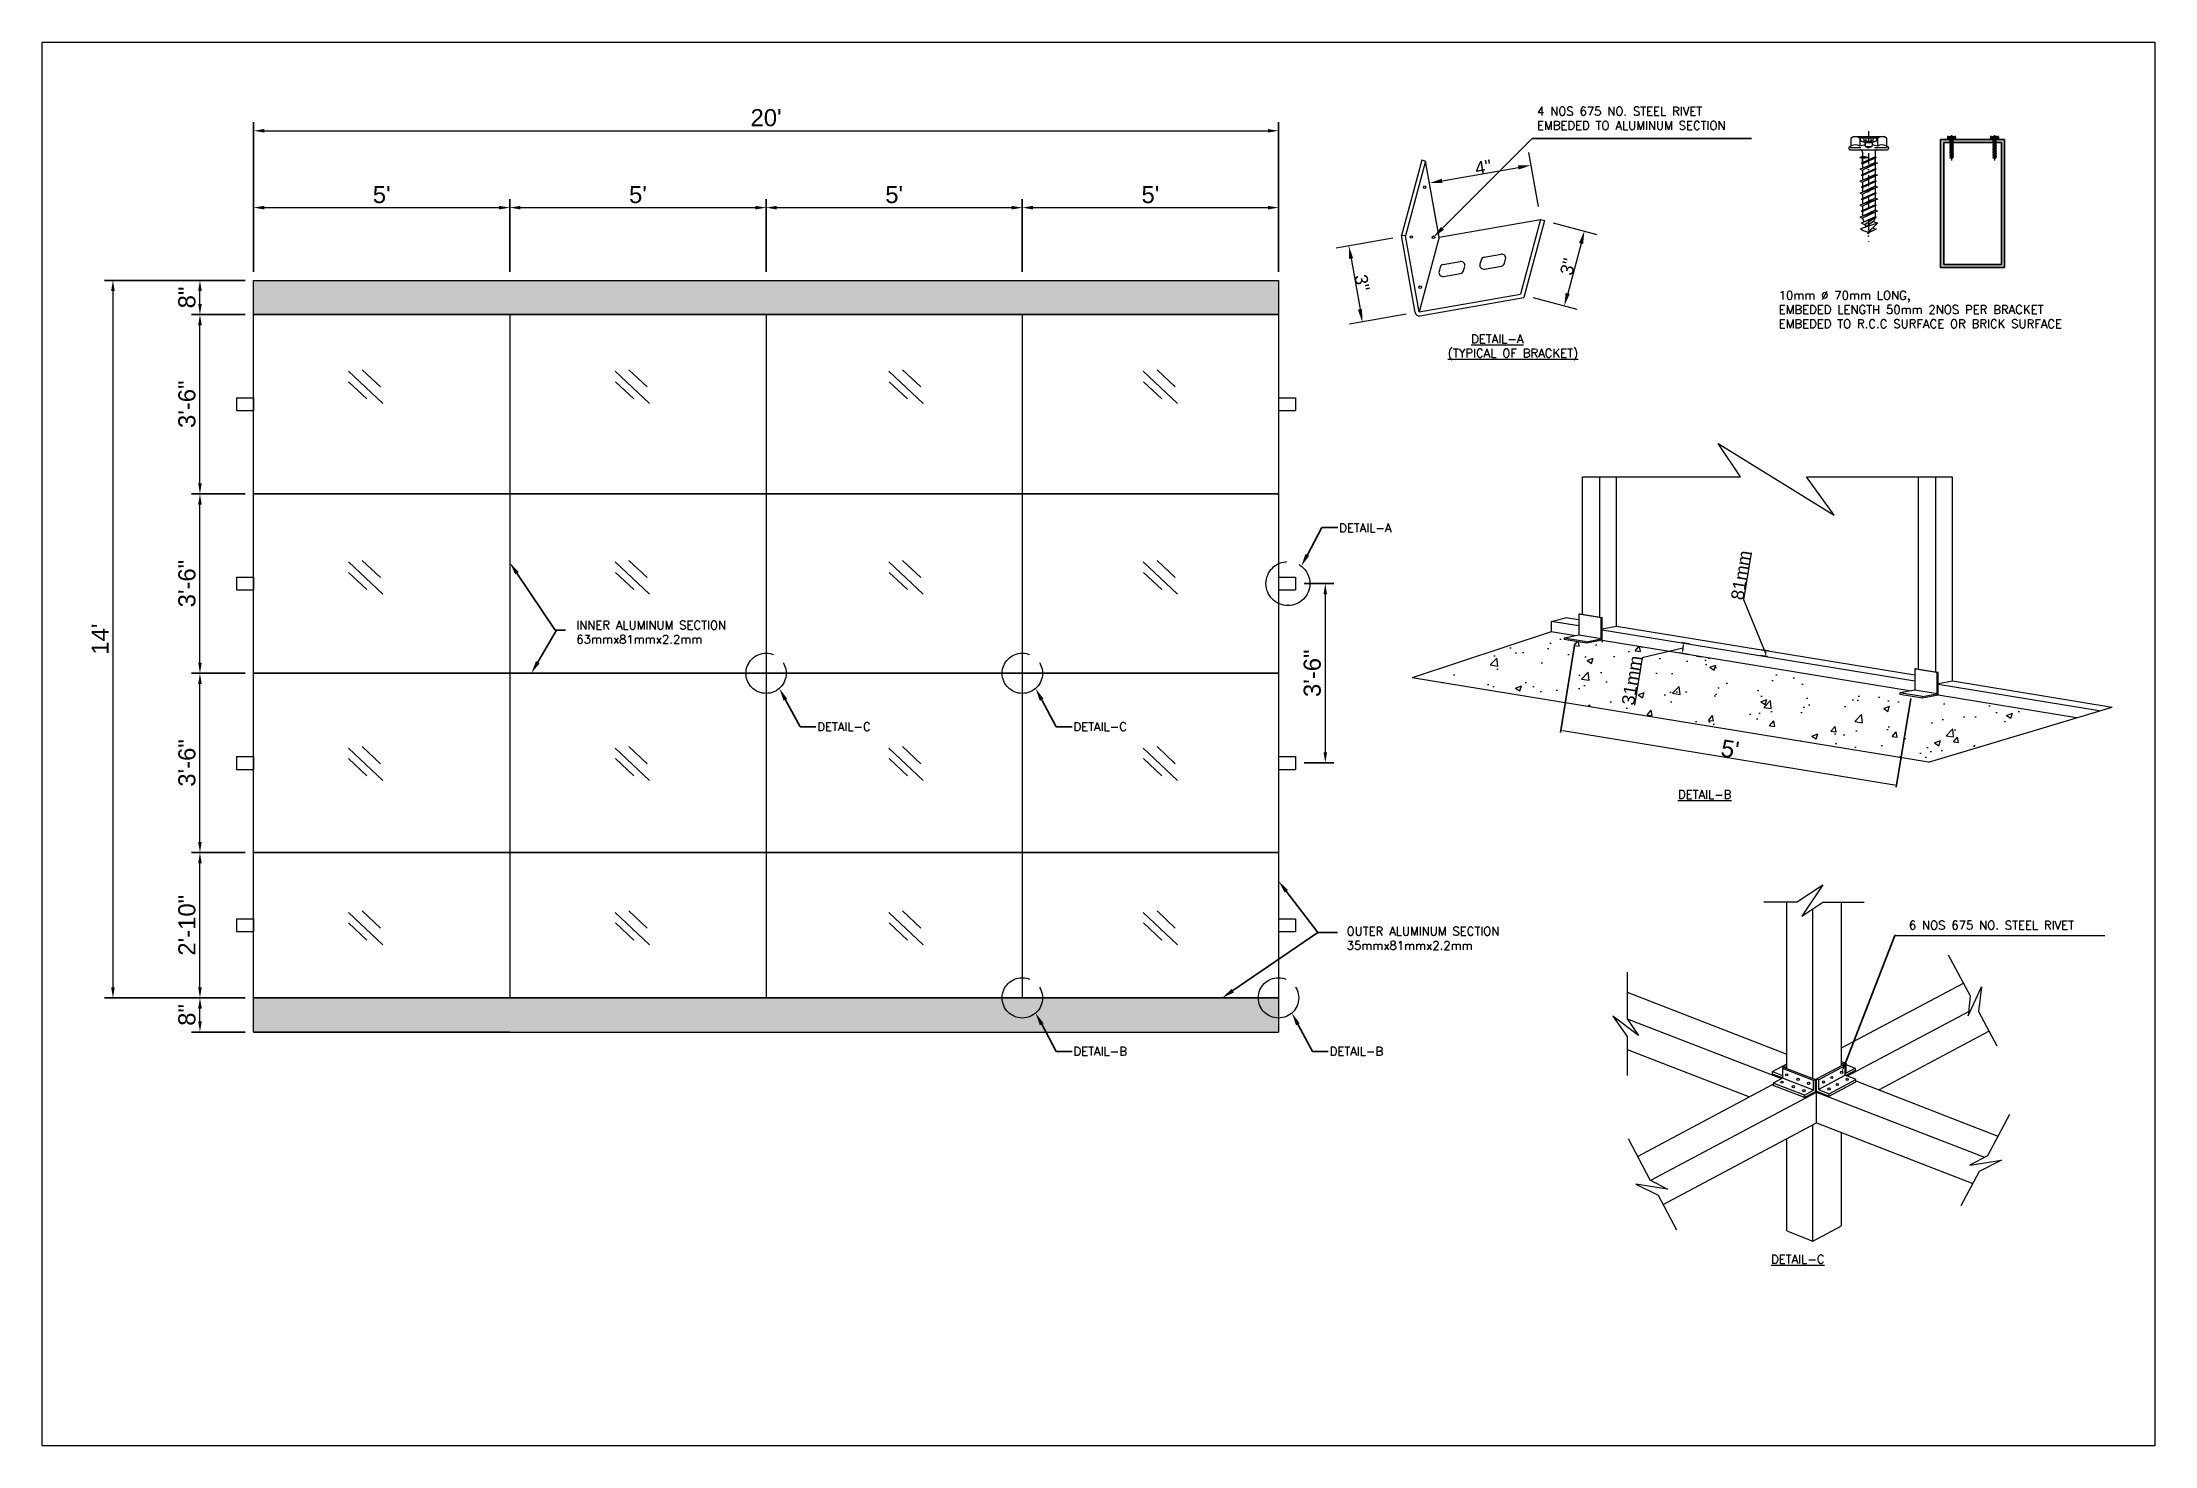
# Model space of a CAD drawing. Header units: feet. Extents: x -11 to 2437, y -109 to 219.
# Drawn here: x -10.8 to 483.8, y -109.3 to 219.3 of the extents above; entities that cross this region are included whole.
import ezdxf
from ezdxf import colors
from ezdxf.entities.mleader import LeaderData, LeaderLine
from ezdxf.math import Vec2, Vec3

# ---------------------------------------------------------------- set-up
doc = ezdxf.new("R2010")
doc.units = ezdxf.units.FT
doc.header["$MEASUREMENT"] = 0
doc.linetypes.add('ACAD_ISO08W100', pattern=[36, 24, -3, 6, -3])
doc.linetypes.add('TRATTOPUNTO', pattern=[25.4, 12.7, -6.35, 0, -6.35])
doc.layers.add('2', color=252, linetype='Continuous')
doc.layers.add('ASSI', color=1, linetype='TRATTOPUNTO')
for name, color, linetype, lineweight in [('DIM-1', 1, 'Continuous', 0), ('LIN-1', 3, 'Continuous', 18), ('LIN-2', 5, 'Continuous', 18), ('S281M_STEEL-COL', 3, 'Continuous', 0)]:
    doc.layers.add(name, color=color, linetype=linetype, lineweight=lineweight)
doc.styles.add('Annotative', font='arial.ttf')
doc.styles.get("Standard").update_dxf_attribs({"font": 'romans.shx', "height": 4})
doc.dimstyles.new('DIM-1', dxfattribs={"dimtxt": 4, "dimasz": 2.5, "dimexe": 2, "dimexo": 2, "dimgap": 1, "dimtad": 1, "dimdec": 0, "dimzin": 0, "dimdsep": 46, "dimlunit": 4, "dimtxsty": 'Annotative', "dimcen": 0.09, "dimadec": 0, "dimazin": 0, "dimtfac": 1, "dimtdec": 0, "dimtofl": 0, "dimtmove": 0, "dimatfit": 3, "dimfxl": 1, "dimtolj": 1, "dimtzin": 0, "dimlwd": 0, "dimarcsym": 0})
doc.dimstyles.new('DIM-2', dxfattribs={"dimtxt": 0.5, "dimasz": 0.5, "dimexe": 0.5, "dimexo": 0.5, "dimgap": 0, "dimtad": 1, "dimdec": 0, "dimzin": 0, "dimdsep": 46, "dimlunit": 4, "dimtxsty": 'Annotative', "dimcen": 0.09, "dimadec": 0, "dimazin": 0, "dimtfac": 1, "dimtdec": 0, "dimtofl": 0, "dimtmove": 0, "dimatfit": 3, "dimfxl": 1, "dimtolj": 1, "dimtzin": 0, "dimlwd": 0, "dimarcsym": 0})
doc.dimstyles.new('DIM-3', dxfattribs={"dimtxt": 1, "dimasz": 0.5, "dimexe": 0.5, "dimexo": 0.5, "dimgap": 0, "dimtad": 1, "dimdec": 0, "dimzin": 0, "dimdsep": 46, "dimlunit": 4, "dimtxsty": 'Annotative', "dimcen": 0.09, "dimadec": 0, "dimazin": 0, "dimtfac": 1, "dimtdec": 0, "dimtofl": 0, "dimtmove": 1, "dimatfit": 3, "dimfxl": 1, "dimtolj": 1, "dimtzin": 0, "dimlwd": 0, "dimarcsym": 0})

msp = doc.modelspace()

# ---------------------------------------------------------------- texts
at = {"layer": 'DIM-1', "color": 7, "lineweight": 18, "char_height": 2}
for s, width, insert, attachment_point in [('{\\C3;4 NOS 675 NO. STEEL RIVET\\PEMBEDED TO ALUMINUM SECTION}', 54.1862, (339.2, 204.17), 1), ('{\\C3;10mm %%C 70mm LONG,\\PEMBEDED LENGTH 50mm 2NOS PER BRACKET\\PEMBEDED TO R.C.C SURFACE OR BRICK SURFACE}', 84.6744, (395.79, 161.06), 1), ('{\\L\\C3;    DETAIL-A\\P(TYPICAL OF BRACKET)}', 54.1862, (318.29, 150.86), 1), ('{\\C3;DETAIL-A}', 54.1862, (292.87, 106.6), 1), ('{\\C3;INNER ALUMINUM SECTION 63mmx81mmx2.2mm}', 39.6291, (114.24, 83.84), 1), ('{\\C3;DETAIL-C}', 54.1862, (170.65, 58.06), 7), ('{\\C3;DETAIL-C}', 54.1862, (230.65, 58.06), 7), ('{\\L\\C3;DETAIL-B}', 54.1862, (372.2, 42.19), 7), ('{\\C3;OUTER ALUMINUM SECTION 35mmx81mmx2.2mm}', 54.1862, (294.62, 12.16), 1), ('{\\C3;DETAIL-B}', 54.1862, (230.65, -17.94), 7), ('{\\C3;DETAIL-B}', 54.1862, (290.65, -17.94), 7), ('{\\L\\C3;DETAIL-C}', 54.1862, (394, -66.64), 7)]:
    msp.add_mtext_dynamic_manual_height_columns(s, width=width, gutter_width=20, heights=[0], dxfattribs=dict(at, insert=insert, attachment_point=attachment_point))
at = {"layer": 'DIM-1', "color": 7, "lineweight": 18, "insert": (426.26, 13.57), "char_height": 2, "width": 54.1862, "attachment_point": 1}
msp.add_mtext('{\\C3;6 NOS 675 NO. STEEL RIVET}', dxfattribs=at)

# ---------------------------------------------------------------- blocks, each defined once
blk = doc.blocks.new('*D1')
at = {"layer": 'Defpoints', "color": 0, "lineweight": 18, "transparency": 16777216}
for p in [(26.11, -4.44), (38.67, -4.44), (38.67, -12.44)]:
    blk.add_point(p, dxfattribs=at)
at = {"layer": 'DIM-1', "color": 0, "lineweight": -2, "transparency": 16777216}
for p, q in [((36.67, -4.44), (24.11, -4.44)), ((36.67, -12.44), (24.11, -12.44))]:
    blk.add_line(p, q, dxfattribs=at)
at = {"layer": 'DIM-1', "color": 0, "lineweight": 0, "transparency": 16777216}
blk.add_line((26.11, -9.94), (26.11, -6.94), dxfattribs=at)
at = {"layer": 'DIM-1', "color": 0, "lineweight": 18, "transparency": 16777216}
for points in [[(25.7, -6.94), (26.53, -6.94), (26.11, -4.44)], [(25.7, -9.94), (26.53, -9.94), (26.11, -12.44)]]:
    blk.add_solid(points, dxfattribs=at)
at = {"layer": 'DIM-1', "color": 0, "lineweight": 18, "transparency": 16777216, "insert": (23.07, -8.44), "char_height": 4, "attachment_point": 5, "rotation": 90, "style": 'Annotative'}
blk.add_mtext('\\A1;8"', dxfattribs=at)
blk = doc.blocks.new('*D2')
at = {"layer": 'Defpoints', "color": 0, "lineweight": 18, "transparency": 16777216}
for p in [(26.11, 29.56), (38.67, 29.56), (38.67, -4.44)]:
    blk.add_point(p, dxfattribs=at)
at = {"layer": 'DIM-1', "color": 0, "lineweight": -2, "transparency": 16777216}
for p, q in [((36.67, 29.56), (24.11, 29.56)), ((36.67, -4.44), (24.11, -4.44))]:
    blk.add_line(p, q, dxfattribs=at)
at = {"layer": 'DIM-1', "color": 0, "lineweight": 0, "transparency": 16777216}
blk.add_line((26.11, -1.94), (26.11, 27.06), dxfattribs=at)
at = {"layer": 'DIM-1', "color": 0, "lineweight": 18, "transparency": 16777216}
for points in [[(25.7, 27.06), (26.53, 27.06), (26.11, 29.56)], [(25.7, -1.94), (26.53, -1.94), (26.11, -4.44)]]:
    blk.add_solid(points, dxfattribs=at)
at = {"layer": 'DIM-1', "color": 0, "lineweight": 18, "transparency": 16777216, "insert": (23.07, 12.56), "char_height": 4, "attachment_point": 5, "rotation": 90, "style": 'Annotative'}
blk.add_mtext('\\A1;2\'-10"', dxfattribs=at)
blk = doc.blocks.new('*D3')
at = {"layer": 'Defpoints', "color": 0, "lineweight": 18, "transparency": 16777216}
for p in [(26.11, 71.56), (38.67, 71.56), (38.67, 29.56)]:
    blk.add_point(p, dxfattribs=at)
at = {"layer": 'DIM-1', "color": 0, "lineweight": -2, "transparency": 16777216}
for p, q in [((36.67, 71.56), (24.11, 71.56)), ((36.67, 29.56), (24.11, 29.56))]:
    blk.add_line(p, q, dxfattribs=at)
at = {"layer": 'DIM-1', "color": 0, "lineweight": 0, "transparency": 16777216}
blk.add_line((26.11, 32.06), (26.11, 69.06), dxfattribs=at)
at = {"layer": 'DIM-1', "color": 0, "lineweight": 18, "transparency": 16777216}
for points in [[(25.7, 69.06), (26.53, 69.06), (26.11, 71.56)], [(25.7, 32.06), (26.53, 32.06), (26.11, 29.56)]]:
    blk.add_solid(points, dxfattribs=at)
at = {"layer": 'DIM-1', "color": 0, "lineweight": 18, "transparency": 16777216, "insert": (23.07, 50.56), "char_height": 4, "attachment_point": 5, "rotation": 90, "style": 'Annotative'}
blk.add_mtext('\\A1;3\'-6"', dxfattribs=at)
blk = doc.blocks.new('*D4')
at = {"layer": 'Defpoints', "color": 0, "lineweight": 18, "transparency": 16777216}
for p in [(26.11, 113.56), (38.67, 113.56), (38.61, 71.56)]:
    blk.add_point(p, dxfattribs=at)
at = {"layer": 'DIM-1', "color": 0, "lineweight": -2, "transparency": 16777216}
for p, q in [((36.67, 113.56), (24.11, 113.56)), ((36.61, 71.56), (24.11, 71.56))]:
    blk.add_line(p, q, dxfattribs=at)
at = {"layer": 'DIM-1', "color": 0, "lineweight": 0, "transparency": 16777216}
blk.add_line((26.11, 74.06), (26.11, 111.06), dxfattribs=at)
at = {"layer": 'DIM-1', "color": 0, "lineweight": 18, "transparency": 16777216}
for points in [[(25.7, 111.06), (26.53, 111.06), (26.11, 113.56)], [(25.7, 74.06), (26.53, 74.06), (26.11, 71.56)]]:
    blk.add_solid(points, dxfattribs=at)
at = {"layer": 'DIM-1', "color": 0, "lineweight": 18, "transparency": 16777216, "insert": (23.07, 92.56), "char_height": 4, "attachment_point": 5, "rotation": 90, "style": 'Annotative'}
blk.add_mtext('\\A1;3\'-6"', dxfattribs=at)
blk = doc.blocks.new('*D5')
at = {"layer": 'Defpoints', "color": 0, "lineweight": 18, "transparency": 16777216}
for p in [(26.11, 155.56), (38.67, 155.56), (38.67, 113.56)]:
    blk.add_point(p, dxfattribs=at)
at = {"layer": 'DIM-1', "color": 0, "lineweight": -2, "transparency": 16777216}
for p, q in [((36.67, 155.56), (24.11, 155.56)), ((36.67, 113.56), (24.11, 113.56))]:
    blk.add_line(p, q, dxfattribs=at)
at = {"layer": 'DIM-1', "color": 0, "lineweight": 0, "transparency": 16777216}
blk.add_line((26.11, 116.06), (26.11, 153.06), dxfattribs=at)
at = {"layer": 'DIM-1', "color": 0, "lineweight": 18, "transparency": 16777216}
for points in [[(25.7, 153.06), (26.53, 153.06), (26.11, 155.56)], [(25.7, 116.06), (26.53, 116.06), (26.11, 113.56)]]:
    blk.add_solid(points, dxfattribs=at)
at = {"layer": 'DIM-1', "color": 0, "lineweight": 18, "transparency": 16777216, "insert": (23.07, 134.56), "char_height": 4, "attachment_point": 5, "rotation": 90, "style": 'Annotative'}
blk.add_mtext('\\A1;3\'-6"', dxfattribs=at)
blk = doc.blocks.new('*D6')
at = {"layer": 'Defpoints', "color": 0, "lineweight": 18, "transparency": 16777216}
for p in [(26.11, 163.56), (38.67, 163.56), (38.61, 155.56)]:
    blk.add_point(p, dxfattribs=at)
at = {"layer": 'DIM-1', "color": 0, "lineweight": -2, "transparency": 16777216}
for p, q in [((36.67, 163.56), (24.11, 163.56)), ((36.61, 155.56), (24.11, 155.56))]:
    blk.add_line(p, q, dxfattribs=at)
at = {"layer": 'DIM-1', "color": 0, "lineweight": 0, "transparency": 16777216}
blk.add_line((26.11, 158.06), (26.11, 161.06), dxfattribs=at)
at = {"layer": 'DIM-1', "color": 0, "lineweight": 18, "transparency": 16777216}
for points in [[(25.7, 161.06), (26.53, 161.06), (26.11, 163.56)], [(25.7, 158.06), (26.53, 158.06), (26.11, 155.56)]]:
    blk.add_solid(points, dxfattribs=at)
at = {"layer": 'DIM-1', "color": 0, "lineweight": 18, "transparency": 16777216, "insert": (23.07, 159.56), "char_height": 4, "attachment_point": 5, "rotation": 90, "style": 'Annotative'}
blk.add_mtext('\\A1;8"', dxfattribs=at)
blk = doc.blocks.new('*D7')
at = {"layer": 'Defpoints', "color": 0, "lineweight": 18, "transparency": 16777216}
for p in [(38.61, 163.56), (5.74, -4.44), (38.67, -4.44)]:
    blk.add_point(p, dxfattribs=at)
at = {"layer": 'DIM-1', "color": 0, "lineweight": -2, "transparency": 16777216}
for p, q in [((36.61, 163.56), (3.74, 163.56)), ((36.67, -4.44), (3.74, -4.44))]:
    blk.add_line(p, q, dxfattribs=at)
at = {"layer": 'DIM-1', "color": 0, "lineweight": 0, "transparency": 16777216}
blk.add_line((5.74, 161.06), (5.74, -1.94), dxfattribs=at)
at = {"layer": 'DIM-1', "color": 0, "lineweight": 18, "transparency": 16777216}
for points in [[(5.32, 161.06), (6.16, 161.06), (5.74, 163.56)], [(5.32, -1.94), (6.16, -1.94), (5.74, -4.44)]]:
    blk.add_solid(points, dxfattribs=at)
at = {"layer": 'DIM-1', "color": 0, "lineweight": 18, "transparency": 16777216, "insert": (2.73, 79.56), "char_height": 4, "attachment_point": 5, "rotation": 90, "style": 'Annotative'}
blk.add_mtext("\\A1;14'", dxfattribs=at)
blk = doc.blocks.new('*D8')
at = {"layer": 'Defpoints', "color": 0, "lineweight": 18, "transparency": 16777216}
for p in [(98.67, 180.59), (38.67, 163.56), (98.67, 163.56)]:
    blk.add_point(p, dxfattribs=at)
at = {"layer": 'DIM-1', "color": 0, "lineweight": -2, "transparency": 16777216}
for p, q in [((38.67, 165.56), (38.67, 182.59)), ((98.67, 165.56), (98.67, 182.59))]:
    blk.add_line(p, q, dxfattribs=at)
at = {"layer": 'DIM-1', "color": 0, "lineweight": 0, "transparency": 16777216}
blk.add_line((41.17, 180.59), (96.17, 180.59), dxfattribs=at)
at = {"layer": 'DIM-1', "color": 0, "lineweight": 18, "transparency": 16777216}
for points in [[(41.17, 181.01), (41.17, 180.17), (38.67, 180.59)], [(96.17, 181.01), (96.17, 180.17), (98.67, 180.59)]]:
    blk.add_solid(points, dxfattribs=at)
at = {"layer": 'DIM-1', "color": 0, "lineweight": 18, "transparency": 16777216, "insert": (68.67, 183.63), "char_height": 4, "attachment_point": 5, "style": 'Annotative'}
blk.add_mtext("\\A1;5'", dxfattribs=at)
blk = doc.blocks.new('*D9')
at = {"layer": 'Defpoints', "color": 0, "lineweight": 18, "transparency": 16777216}
for p in [(158.67, 180.59), (98.67, 165.56), (158.67, 165.56)]:
    blk.add_point(p, dxfattribs=at)
at = {"layer": 'DIM-1', "color": 0, "lineweight": -2, "transparency": 16777216}
for p, q in [((98.67, 167.56), (98.67, 182.59)), ((158.67, 167.56), (158.67, 182.59))]:
    blk.add_line(p, q, dxfattribs=at)
at = {"layer": 'DIM-1', "color": 0, "lineweight": 0, "transparency": 16777216}
blk.add_line((101.17, 180.59), (156.17, 180.59), dxfattribs=at)
at = {"layer": 'DIM-1', "color": 0, "lineweight": 18, "transparency": 16777216}
for points in [[(101.17, 181.01), (101.17, 180.17), (98.67, 180.59)], [(156.17, 181.01), (156.17, 180.17), (158.67, 180.59)]]:
    blk.add_solid(points, dxfattribs=at)
at = {"layer": 'DIM-1', "color": 0, "lineweight": 18, "transparency": 16777216, "insert": (128.67, 183.63), "char_height": 4, "attachment_point": 5, "style": 'Annotative'}
blk.add_mtext("\\A1;5'", dxfattribs=at)
blk = doc.blocks.new('*D10')
at = {"layer": 'Defpoints', "color": 0, "lineweight": 18, "transparency": 16777216}
for p in [(218.67, 180.59), (158.67, 163.56), (218.67, 163.56)]:
    blk.add_point(p, dxfattribs=at)
at = {"layer": 'DIM-1', "color": 0, "lineweight": -2, "transparency": 16777216}
for p, q in [((158.67, 165.56), (158.67, 182.59)), ((218.67, 165.56), (218.67, 182.59))]:
    blk.add_line(p, q, dxfattribs=at)
at = {"layer": 'DIM-1', "color": 0, "lineweight": 0, "transparency": 16777216}
blk.add_line((161.17, 180.59), (216.17, 180.59), dxfattribs=at)
at = {"layer": 'DIM-1', "color": 0, "lineweight": 18, "transparency": 16777216}
for points in [[(161.17, 181.01), (161.17, 180.17), (158.67, 180.59)], [(216.17, 181.01), (216.17, 180.17), (218.67, 180.59)]]:
    blk.add_solid(points, dxfattribs=at)
at = {"layer": 'DIM-1', "color": 0, "lineweight": 18, "transparency": 16777216, "insert": (188.67, 183.63), "char_height": 4, "attachment_point": 5, "style": 'Annotative'}
blk.add_mtext("\\A1;5'", dxfattribs=at)
blk = doc.blocks.new('*D11')
at = {"layer": 'Defpoints', "color": 0, "lineweight": 18, "transparency": 16777216}
for p in [(278.67, 180.59), (218.67, 165.56), (278.67, 165.56)]:
    blk.add_point(p, dxfattribs=at)
at = {"layer": 'DIM-1', "color": 0, "lineweight": -2, "transparency": 16777216}
for p, q in [((218.67, 167.56), (218.67, 182.59)), ((278.67, 167.56), (278.67, 182.59))]:
    blk.add_line(p, q, dxfattribs=at)
at = {"layer": 'DIM-1', "color": 0, "lineweight": 0, "transparency": 16777216}
blk.add_line((221.17, 180.59), (276.17, 180.59), dxfattribs=at)
at = {"layer": 'DIM-1', "color": 0, "lineweight": 18, "transparency": 16777216}
for points in [[(221.17, 181.01), (221.17, 180.17), (218.67, 180.59)], [(276.17, 181.01), (276.17, 180.17), (278.67, 180.59)]]:
    blk.add_solid(points, dxfattribs=at)
at = {"layer": 'DIM-1', "color": 0, "lineweight": 18, "transparency": 16777216, "insert": (248.67, 183.63), "char_height": 4, "attachment_point": 5, "style": 'Annotative'}
blk.add_mtext("\\A1;5'", dxfattribs=at)
blk = doc.blocks.new('*D12')
at = {"layer": 'Defpoints', "color": 0, "lineweight": 18, "transparency": 16777216}
for p in [(278.67, 198.59), (38.67, 163.56), (278.67, 163.56)]:
    blk.add_point(p, dxfattribs=at)
at = {"layer": 'DIM-1', "color": 0, "lineweight": -2, "transparency": 16777216}
for p, q in [((38.67, 165.56), (38.67, 200.59)), ((278.67, 165.56), (278.67, 200.59))]:
    blk.add_line(p, q, dxfattribs=at)
at = {"layer": 'DIM-1', "color": 0, "lineweight": 0, "transparency": 16777216}
blk.add_line((41.17, 198.59), (276.17, 198.59), dxfattribs=at)
at = {"layer": 'DIM-1', "color": 0, "lineweight": 18, "transparency": 16777216}
for points in [[(41.17, 199), (41.17, 198.17), (38.67, 198.59)], [(276.17, 199), (276.17, 198.17), (278.67, 198.59)]]:
    blk.add_solid(points, dxfattribs=at)
at = {"layer": 'DIM-1', "color": 0, "lineweight": 18, "transparency": 16777216, "insert": (158.67, 201.63), "char_height": 4, "attachment_point": 5, "style": 'Annotative'}
blk.add_mtext("\\A1;20'", dxfattribs=at)
blk = doc.blocks.new('*D62')
at = {"color": 0, "linetype": 'ACAD_ISO08W100', "lineweight": -2, "transparency": 16777216}
for p, q in [((4.762, -0.319), (4.391, 1.781)), ((0.822, -1.013), (0.452, 1.086))]:
    blk.add_line(p, q, dxfattribs=at)
at = {"color": 0, "linetype": 'ACAD_ISO08W100', "lineweight": 0, "transparency": 16777216}
blk.add_line((1.031, 0.681), (3.986, 1.202), dxfattribs=at)
at = {"color": 0, "linetype": 'ACAD_ISO08W100', "lineweight": 18, "transparency": 16777216}
for points in [[(3.971, 1.284), (4, 1.12), (4.478, 1.288)], [(1.017, 0.763), (1.046, 0.599), (0.539, 0.594)]]:
    blk.add_solid(points, dxfattribs=at)
at = {"layer": 'Defpoints', "color": 0, "linetype": 'ACAD_ISO08W100', "lineweight": 18, "transparency": 16777216}
for p in [(4.478, 1.288), (4.848, -0.811), (0.909, -1.506)]:
    blk.add_point(p, dxfattribs=at)
at = {"color": 0, "linetype": 'ACAD_ISO08W100', "lineweight": 18, "transparency": 16777216, "insert": (2.624, 1.215), "char_height": 0.5, "attachment_point": 5, "rotation": 10, "style": 'Annotative'}
blk.add_mtext('\\A1;4"', dxfattribs=at)
blk = doc.blocks.new('*D61')
at = {"color": 0, "linetype": 'ACAD_ISO08W100', "lineweight": -2, "transparency": 16777216}
for p, q in [((5.331, -0.94), (7.027, -1.395)), ((4.555, -3.838), (6.25, -4.292))]:
    blk.add_line(p, q, dxfattribs=at)
at = {"color": 0, "linetype": 'ACAD_ISO08W100', "lineweight": 0, "transparency": 16777216}
blk.add_line((6.414, -1.748), (5.897, -3.68), dxfattribs=at)
at = {"color": 0, "linetype": 'ACAD_ISO08W100', "lineweight": 18, "transparency": 16777216}
for points in [[(6.334, -1.727), (6.495, -1.77), (6.544, -1.265)], [(5.816, -3.658), (5.977, -3.702), (5.767, -4.163)]]:
    blk.add_solid(points, dxfattribs=at)
at = {"layer": 'Defpoints', "color": 0, "linetype": 'ACAD_ISO08W100', "lineweight": 18, "transparency": 16777216}
for p in [(4.848, -0.811), (4.072, -3.709), (5.767, -4.163)]:
    blk.add_point(p, dxfattribs=at)
at = {"color": 0, "linetype": 'ACAD_ISO08W100', "lineweight": 18, "transparency": 16777216, "insert": (5.909, -2.648), "char_height": 0.5, "attachment_point": 5, "rotation": 75, "style": 'Annotative'}
blk.add_mtext('\\A1;3"', dxfattribs=at)
blk = doc.blocks.new('*D60')
at = {"color": 0, "linetype": 'ACAD_ISO08W100', "lineweight": -2, "transparency": 16777216}
for p, q in [((-0.881, -1.536), (-3.081, -1.924)), ((-0.36, -4.49), (-2.56, -4.878))]:
    blk.add_line(p, q, dxfattribs=at)
at = {"color": 0, "linetype": 'ACAD_ISO08W100', "lineweight": 0, "transparency": 16777216}
blk.add_line((-2.502, -2.329), (-2.155, -4.299), dxfattribs=at)
at = {"color": 0, "linetype": 'ACAD_ISO08W100', "lineweight": 18, "transparency": 16777216}
for points in [[(-2.42, -2.315), (-2.584, -2.344), (-2.589, -1.837)], [(-2.073, -4.284), (-2.237, -4.313), (-2.068, -4.791)]]:
    blk.add_solid(points, dxfattribs=at)
at = {"layer": 'Defpoints', "color": 0, "linetype": 'ACAD_ISO08W100', "lineweight": 18, "transparency": 16777216}
for p in [(-0.388, -1.449), (-2.068, -4.791), (0.133, -4.403)]:
    blk.add_point(p, dxfattribs=at)
at = {"color": 0, "linetype": 'ACAD_ISO08W100', "lineweight": 18, "transparency": 16777216, "insert": (-2.077, -3.27), "char_height": 0.5, "attachment_point": 5, "rotation": 280, "style": 'Annotative'}
blk.add_mtext('\\A1;3"', dxfattribs=at)
blk = doc.blocks.new('A$C3D414D15')
h = blk.add_hatch(color=252)
h.paths.add_polyline_path([(3, 6), (0, 6), (0, 0), (3, 0)])
h.paths.add_polyline_path([(2.85, 5.85), (2.85, 0.15), (0.15, 0.15), (0.15, 5.85)], flags=16)
for p, q in [((0, 6), (0, 0)), ((3, 6), (0, 6)), ((1.396, 6), (0.873, 6)), ((1.396, 6), (0.998, 6)), ((2.123, 6), (1.604, 6)), ((3, 0), (3, 6)), ((0.15, 5.85), (0.15, 0.15)), ((2.85, 5.85), (0.15, 5.85)), ((2.85, 0.15), (2.85, 5.85)), ((0.15, 0.15), (2.85, 0.15)), ((0, 0), (3, 0))]:
    blk.add_line(p, q)
blk = doc.blocks.new('*D17')
at = {"layer": 'Defpoints', "color": 0, "lineweight": 18, "transparency": 16777216}
for p in [(282.67, 92.56), (282.67, 50.56), (289.62, 50.56)]:
    blk.add_point(p, dxfattribs=at)
at = {"layer": 'DIM-1', "color": 0, "lineweight": -2, "transparency": 16777216}
for p, q in [((284.67, 92.56), (291.62, 92.56)), ((284.67, 50.56), (291.62, 50.56))]:
    blk.add_line(p, q, dxfattribs=at)
at = {"layer": 'DIM-1', "color": 0, "lineweight": 0, "transparency": 16777216}
blk.add_line((289.62, 90.06), (289.62, 53.06), dxfattribs=at)
at = {"layer": 'DIM-1', "color": 0, "lineweight": 18, "transparency": 16777216}
for points in [[(289.2, 90.06), (290.03, 90.06), (289.62, 92.56)], [(289.2, 53.06), (290.03, 53.06), (289.62, 50.56)]]:
    blk.add_solid(points, dxfattribs=at)
at = {"layer": 'DIM-1', "color": 0, "lineweight": 18, "transparency": 16777216, "insert": (286.57, 71.56), "char_height": 4, "attachment_point": 5, "rotation": 90, "style": 'Annotative'}
blk.add_mtext('\\A1;3\'-6"', dxfattribs=at)
blk = doc.blocks.new('*D18')
at = {"color": 0, "lineweight": 0, "transparency": 16777216}
for p, q in [((387.59, 88.75), (389.39, 99.8)), ((392.78, 76.2), (387.59, 88.75)), ((392.75, 76.02), (392.81, 76.39))]:
    blk.add_line(p, q, dxfattribs=at)
at = {"color": 0, "lineweight": -2, "transparency": 16777216}
for p, q in [((391.54, 75.71), (393.17, 75.45)), ((391.76, 77.07), (393.39, 76.8))]:
    blk.add_line(p, q, dxfattribs=at)
at = {"color": 0, "lineweight": 18, "transparency": 16777216}
for points in [[(392.67, 76.03), (392.84, 76.01), (392.67, 75.53)], [(392.73, 76.4), (392.9, 76.37), (392.89, 76.88)]]:
    blk.add_solid(points, dxfattribs=at)
at = {"layer": 'Defpoints', "color": 0, "lineweight": 18, "transparency": 16777216}
for p in [(391.05, 75.79), (391.27, 77.15), (392.89, 76.88)]:
    blk.add_point(p, dxfattribs=at)
at = {"color": 0, "lineweight": 18, "transparency": 16777216, "insert": (386.98, 94.52), "char_height": 1, "attachment_point": 5, "rotation": 80.7226, "style": 'Annotative'}
blk.add_mtext('\\A1;{\\H3x;81mm}', dxfattribs=at)
blk = doc.blocks.new('*D19')
at = {"color": 0, "lineweight": 0, "transparency": 16777216}
for p, q in [((363.81, 75.18), (362, 64.13)), ((373.33, 77.45), (363.81, 75.18)), ((373.45, 78.16), (373.22, 76.73))]:
    blk.add_line(p, q, dxfattribs=at)
at = {"color": 0, "lineweight": -2, "transparency": 16777216}
for p, q in [((374.68, 75.98), (372.64, 76.32)), ((375.07, 78.4), (373.04, 78.73))]:
    blk.add_line(p, q, dxfattribs=at)
at = {"color": 0, "lineweight": 18, "transparency": 16777216}
for points in [[(373.13, 76.74), (373.3, 76.72), (373.14, 76.24)], [(373.37, 78.17), (373.53, 78.15), (373.53, 78.65)]]:
    blk.add_solid(points, dxfattribs=at)
at = {"layer": 'Defpoints', "color": 0, "lineweight": 18, "transparency": 16777216}
for p in [(373.14, 76.24), (375.17, 75.9), (375.57, 78.32)]:
    blk.add_point(p, dxfattribs=at)
at = {"color": 0, "lineweight": 18, "transparency": 16777216, "insert": (361.39, 69.9), "char_height": 1, "attachment_point": 5, "rotation": 80.7226, "style": 'Annotative'}
blk.add_mtext('\\A1;{\\H3x;31mm}', dxfattribs=at)
blk = doc.blocks.new('*D20')
at = {"color": 0, "lineweight": -2, "transparency": 16777216}
for p, q in [((348.06, 78.54), (344.66, 57.71)), ((426.72, 65.69), (423.32, 44.86))]:
    blk.add_line(p, q, dxfattribs=at)
at = {"color": 0, "lineweight": 0, "transparency": 16777216}
blk.add_line((345.23, 58.13), (422.91, 45.44), dxfattribs=at)
at = {"color": 0, "lineweight": 18, "transparency": 16777216}
for points in [[(345.24, 58.21), (345.22, 58.04), (344.74, 58.21)], [(422.92, 45.52), (422.89, 45.36), (423.4, 45.36)]]:
    blk.add_solid(points, dxfattribs=at)
at = {"layer": 'Defpoints', "color": 0, "lineweight": 18, "transparency": 16777216}
for p in [(348.14, 79.03), (426.8, 66.18), (423.4, 45.36)]:
    blk.add_point(p, dxfattribs=at)
at = {"color": 0, "lineweight": 18, "transparency": 16777216, "insert": (384.4, 53.79), "char_height": 1, "attachment_point": 5, "rotation": 350.7226, "style": 'Annotative'}
blk.add_mtext("\\A1;{\\H4x;5'}", dxfattribs=at)
blk = doc.blocks.new('CLAMP')
at = {"color": 7, "lineweight": 18}
for p, q in [((0.243, 1.488), (-0.542, -1.442)), ((0.388, 1.449), (-0.388, -1.449)), ((0.388, 1.449), (0.243, 1.488)), ((0.909, -1.506), (0.388, 1.449)), ((0.909, -1.506), (4.848, -0.811)), ((4.848, -0.811), (4.072, -3.709)), ((4.848, -0.811), (4.993, -0.85)), ((-0.015, -4.429), (-0.542, -1.442)), ((-0.388, -1.449), (-0.542, -1.442)), ((0.133, -4.403), (-0.388, -1.449)), ((0.909, -1.506), (0.133, -4.403)), ((4.993, -0.85), (4.192, -3.84)), ((1.074, -2.562), (1.733, -2.446)), ((2.539, -2.391), (2.495, -2.555)), ((2.658, -2.283), (3.317, -2.167)), ((3.444, -2.517), (3.488, -2.353)), ((0.955, -2.671), (0.911, -2.834)), ((1.082, -3.021), (1.741, -2.905)), ((1.86, -2.796), (1.903, -2.633)), ((2.666, -2.741), (3.325, -2.626)), ((0.133, -4.403), (4.072, -3.709)), ((0.159, -4.551), (4.192, -3.84))]:
    blk.add_line(p, q, dxfattribs=at)
for centre in [(0.352, 0.436), (-0.165, -1.496), (0.695, -1.506), (0.177, -3.438)]:
    blk.add_circle(centre, 0.05, dxfattribs=at)
for centre, start, end in [((1.759, -2.594), 345, 99.95221), ((2.684, -2.43), 99.95221, 165), ((3.343, -2.315), 345, 99.95221), ((1.056, -2.873), 165, 279.95221), ((1.099, -2.71), 99.95221, 165), ((1.715, -2.757), 279.95221, 345), ((2.64, -2.594), 165, 279.95221), ((3.299, -2.478), 279.95221, 345), ((0.133, -4.403), 190, 280)]:
    blk.add_arc(centre, 0.15, start, end, dxfattribs=at)
at = {"color": 7, "linetype": 'ACAD_ISO08W100', "lineweight": 18}
dim = blk.add_linear_dim(base=(4.478, 1.288), p1=(0.909, -1.506), p2=(4.848, -0.811), angle=10, dimstyle='DIM-2', dxfattribs=at)
dim.commit()
dim.dimension.update_dxf_attribs({"geometry": '*D62', "text_midpoint": (2.668, 0.969), "dimtype": 129})
for p1, p2, distance, picture, middle in [((4.848, -0.811), (4.072, -3.709), 1.755, '*D61', (5.909, -2.648)), ((-0.388, -1.449), (0.133, -4.403), -2.235, '*D60', (-2.077, -3.27))]:
    dim = blk.add_aligned_dim(p1=p1, p2=p2, distance=distance, dimstyle='DIM-2', dxfattribs=at)
    dim.commit()
    dim.dimension.update_dxf_attribs({"geometry": picture, "text_midpoint": middle})

# ---------------------------------------------------------------- dimensions: what is measured, and where the dimension line sits
at = {"color": 7, "lineweight": 18}
for base, p1, p2, angle, text, picture, middle in [((392.89, 76.88), (391.05, 75.79), (391.27, 77.15), 80.7226, '{\\H3x;81mm}', '*D18', (387.59, 88.75)), ((373.14, 76.24), (375.57, 78.32), (375.17, 75.9), 260.7226, '{\\H3x;31mm}', '*D19', (363.81, 75.18))]:
    dim = msp.add_linear_dim(base=base, p1=p1, p2=p2, angle=angle, text=text, dimstyle='DIM-3', dxfattribs=at)
    dim.commit()
    dim.dimension.update_dxf_attribs({"geometry": picture, "text_midpoint": middle, "dimtype": 161})
dim = msp.add_aligned_dim(p1=(348.14, 79.03), p2=(426.8, 66.18), distance=-21.1, text="{\\H4x;5'}", dimstyle='DIM-3', dxfattribs=at)
dim.commit()
dim.dimension.update_dxf_attribs({"geometry": '*D20', "text_midpoint": (384.4, 53.79)})
at = {"layer": 'DIM-1', "color": 7, "lineweight": 18}
for base, p1, p2, picture, middle in [((278.67, 198.59), (38.67, 163.56), (278.67, 163.56), '*D12', (158.67, 201.63)), ((98.67, 180.59), (38.67, 163.56), (98.67, 163.56), '*D8', (68.67, 183.63)), ((158.67, 180.59), (98.67, 165.56), (158.67, 165.56), '*D9', (128.67, 183.63)), ((218.67, 180.59), (158.67, 163.56), (218.67, 163.56), '*D10', (188.67, 183.63)), ((278.67, 180.59), (218.67, 165.56), (278.67, 165.56), '*D11', (248.67, 183.63))]:
    dim = msp.add_linear_dim(base=base, p1=p1, p2=p2, dimstyle='DIM-1', dxfattribs=at)
    dim.commit()
    dim.dimension.update_dxf_attribs({"geometry": picture, "text_midpoint": middle})
for base, p1, p2, picture, middle in [((5.74, -4.44), (38.61, 163.56), (38.67, -4.44), '*D7', (2.73, 79.56)), ((26.11, 163.56), (38.61, 155.56), (38.67, 163.56), '*D6', (23.07, 159.56)), ((26.11, 155.56), (38.67, 113.56), (38.67, 155.56), '*D5', (23.07, 134.56)), ((26.11, 113.56), (38.61, 71.56), (38.67, 113.56), '*D4', (23.07, 92.56)), ((289.62, 50.56), (282.67, 92.56), (282.67, 50.56), '*D17', (286.57, 71.56)), ((26.11, 71.56), (38.67, 29.56), (38.67, 71.56), '*D3', (23.07, 50.56)), ((26.11, 29.56), (38.67, -4.44), (38.67, 29.56), '*D2', (23.07, 12.56)), ((26.11, -4.44), (38.67, -12.44), (38.67, -4.44), '*D1', (23.07, -8.44))]:
    dim = msp.add_linear_dim(base=base, p1=p1, p2=p2, angle=90, dimstyle='DIM-1', dxfattribs=at)
    dim.commit()
    dim.dimension.update_dxf_attribs({"geometry": picture, "text_midpoint": middle})

# ---------------------------------------------------------------- hatches: boundary and pattern name
at = {"lineweight": 18}
h = msp.add_hatch(dxfattribs=at)
h.set_pattern_fill('AR-CONC', scale=2)
h.set_pattern_definition([(50, (-384.233, 68.078), (14.3452, -1.25504), [1.5, -16.5]), (355, (-384.233, 68.078), (-2.77503, 15.04384), [1.2, -13.2]), (100.4514, (-383.038, 67.974), (11.57018, 13.7888), [1.2748, -14.02284]), (46.1842, (-384.233, 72.078), (21.34483, -3.3104), [2.25, -24.75]), (96.6356, (-382.455, 71.802), (18.69324, 19.48237), [1.9122, -21.0343]), (351.1842, (-384.233, 72.078), (18.69324, 19.4824), [1.8, -19.8]), (21, (-382.233, 71.078), (11.93814, -8.05238), [1.5, -16.5]), (326, (-382.233, 71.078), (4.8663, 14.503), [1.2, -13.2]), (71.4514, (-381.238, 70.407), (16.80445, 6.45062), [1.2748, -14.02284]), (37.5, (-384.2333, 68.078), (0.243197, 6.657877), [0, -13.04, 0, -13.4, 0, -13.25]), (7.5, (-384.233, 68.078), (5.26139, 7.888234), [0, -7.64, 0, -12.74, 0, -5.05]), (327.5, (-388.6933, 68.078), (10.67645, -0.451097), [0, -5, 0, -15.6, 0, -20.7]), (317.5, (-390.693, 68.078), (11.66372, 2.0021), [0, -6.5, 0, -10.36, 0, -14.7])])
h.paths.add_polyline_path([(354.46, 79.29), (350.76, 78.6), (345.52, 79.46), (345.52, 79.82), (348.97, 80.45), (348.97, 81.57), (345.34, 82.17), (309.98, 70.51), (430.88, 50.76), (465.48, 61.15), (433.12, 66.44), (429.42, 65.75), (424.18, 66.61), (424.18, 66.97), (426.86, 67.46)])
h.paths.add_polyline_path([(369.37, 64.99), (370.79, 73.63), (366.72, 74.3), (365.31, 65.65)], flags=24)
at = {"layer": 'DIM-1', "lineweight": 18}
h = msp.add_hatch(dxfattribs=at)
h.set_pattern_fill('AR-CONC')
h.paths.add_polyline_path([(278.67, 163.56), (38.67, 163.56), (38.67, 155.56), (278.67, 155.56)])
h.paths.add_polyline_path([(278.67, -4.44), (38.67, -4.44), (38.67, -12.44), (278.67, -12.44)])

# ---------------------------------------------------------------- linework, layer by layer
at = {"color": 7, "lineweight": 18}
for p, q in [((34.67, 136.06), (34.67, 133.06)), ((34.67, 136.06), (38.67, 136.06)), ((38.67, 136.06), (38.67, 133.06)), ((278.67, 136.06), (278.67, 133.06)), ((278.67, 136.06), (282.67, 136.06)), ((282.67, 136.06), (282.67, 133.06)), ((34.67, 133.06), (38.67, 133.06)), ((278.67, 133.06), (282.67, 133.06)), ((386.84, 117.55), (381.58, 125.36)), ((381.58, 125.36), (408.77, 108.59)), ((349.87, 117.55), (386.84, 117.55)), ((408.77, 108.59), (402.28, 117.55)), ((402.28, 117.55), (436.47, 117.55)), ((34.67, 94.06), (34.67, 91.06)), ((34.67, 94.06), (38.67, 94.06)), ((38.67, 94.06), (38.67, 91.06)), ((278.67, 94.06), (278.67, 91.06)), ((278.67, 94.06), (282.67, 94.06)), ((282.67, 94.06), (282.67, 91.06)), ((34.67, 91.06), (38.67, 91.06)), ((278.67, 91.06), (282.67, 91.06)), ((348.2, 80.31), (348.2, 80.31)), ((34.67, 52.06), (34.67, 49.06)), ((34.67, 52.06), (38.67, 52.06)), ((38.67, 52.06), (38.67, 49.06)), ((278.67, 52.06), (278.67, 49.06)), ((278.67, 52.06), (282.67, 52.06)), ((282.67, 52.06), (282.67, 49.06)), ((34.67, 49.06), (38.67, 49.06)), ((278.67, 49.06), (282.67, 49.06)), ((399.98, 17.99), (406.11, 22.04)), ((406.11, 22.04), (401.23, 14.69)), ((399.98, 17.99), (392.32, 17.99)), ((401.23, 14.69), (406.11, 17.99)), ((406.11, 17.99), (415.83, 17.99)), ((34.67, 14.06), (34.67, 11.06)), ((34.67, 14.06), (38.67, 14.06)), ((34.67, 11.06), (38.67, 11.06)), ((38.67, 14.06), (38.67, 11.06)), ((278.67, 14.06), (278.67, 11.06)), ((278.67, 14.06), (282.67, 14.06)), ((278.67, 11.06), (282.67, 11.06)), ((282.67, 14.06), (282.67, 11.06)), ((423.28, 10.17), (472.14, 10.17)), ((435.5, 5.64), (440.63, -4)), ((360.33, 1.59), (360.33, -9.33)), ((440.16, -8.68), (443.3, -1.87)), ((440.63, -4), (440.16, -8.68)), ((443.3, -1.87), (442.56, -7.65)), ((362.94, -13.24), (356.97, -8.71)), ((356.97, -8.71), (360.33, -13.46)), ((360.33, -9.33), (362.94, -13.24)), ((442.56, -7.65), (446.85, -15.71)), ((360.33, -13.46), (360.33, -22.59)), ((449.8, -31.78), (444.67, -41.42)), ((360.5, -37.39), (365.63, -47.03)), ((444.67, -41.42), (440.53, -43.65)), ((440.53, -43.65), (447.93, -42.45)), ((447.93, -42.45), (442.74, -45.07)), ((369.77, -49.26), (362.36, -48.06)), ((362.36, -48.06), (367.56, -50.68)), ((365.63, -47.03), (369.77, -49.26)), ((442.74, -45.07), (438.45, -53.13)), ((367.56, -50.68), (371.85, -58.74))]:
    msp.add_line(p, q, dxfattribs=at)
for centre in [(396.57, -24.19), (397.65, -22.47), (400.3, -23.5), (402.79, -24.47), (406.27, -24.13), (408.22, -23.1), (409.49, -24.73), (410.54, -21.86), (411.81, -23.5), (399.22, -25.22), (401.71, -26.18), (407.54, -25.77)]:
    msp.add_circle(centre, 0.257, dxfattribs=at)
at = {"layer": '2', "color": 7, "lineweight": 18}
for p, q in [((412.23, 194.65), (412.23, 194.42)), ((412.23, 194.65), (412.23, 194.42)), ((412.65, 194.98), (412.44, 194.92)), ((412.51, 194.14), (421.19, 194.14)), ((412.65, 196.89), (413.21, 197.22)), ((412.65, 196.89), (412.65, 194.98)), ((412.79, 195.05), (412.65, 194.98)), ((413.21, 197.22), (420.49, 197.22)), ((414.75, 197.22), (414.75, 194.98)), ((414.93, 197.22), (418.77, 197.22)), ((414.93, 197.22), (414.93, 197.08)), ((414.93, 197.08), (418.77, 197.08)), ((414.93, 197.08), (414.97, 197.06)), ((414.97, 196.41), (414.97, 197.06)), ((415.16, 196.15), (415.83, 195.91)), ((415.37, 193.58), (415.37, 192.58)), ((415.79, 196.14), (415.79, 197)), ((416.01, 195.64), (416.01, 195.12)), ((416.2, 194.85), (416.85, 194.61)), ((416.29, 196.15), (416.29, 196.99)), ((417.51, 194.85), (416.85, 194.61)), ((417.41, 196.15), (417.41, 196.99)), ((417.69, 195.64), (417.69, 195.12)), ((418.54, 196.15), (417.88, 195.91)), ((417.91, 196.14), (417.91, 197)), ((418.34, 193.58), (418.34, 192.46)), ((418.77, 197.08), (418.73, 197.06)), ((418.73, 196.41), (418.73, 197.06)), ((418.77, 197.22), (418.77, 197.08)), ((418.95, 197.22), (418.95, 194.98)), ((421.05, 196.89), (420.49, 197.22)), ((420.92, 195.05), (421.05, 194.98)), ((421.05, 196.89), (421.05, 194.98)), ((421.05, 194.98), (421.26, 194.92)), ((421.47, 194.65), (421.47, 194.42)), ((435.19, 196.68), (435.19, 196.63)), ((435.19, 196.68), (435.19, 196.63)), ((435.29, 196.75), (435.24, 196.74)), ((435.26, 196.56), (437.24, 196.56)), ((435.29, 197.19), (435.42, 197.27)), ((435.29, 197.19), (435.29, 196.75)), ((435.32, 196.77), (435.29, 196.75)), ((435.42, 197.27), (437.08, 197.27)), ((435.77, 197.27), (435.77, 196.75)), ((435.91, 196.21), (435.77, 196.16)), ((436.25, 196.16), (435.77, 196.16)), ((435.77, 196.16), (435.91, 196.11)), ((436.73, 195.84), (435.77, 195.52)), ((435.77, 195.52), (435.91, 195.47)), ((436.73, 195.2), (435.77, 194.88)), ((436.73, 195.2), (435.77, 194.88)), ((435.77, 194.88), (435.91, 194.83)), ((435.77, 194.88), (435.91, 194.83)), ((436.73, 194.56), (435.77, 194.24)), ((435.77, 194.24), (435.91, 194.19)), ((436.73, 193.92), (435.77, 193.6)), ((435.77, 193.6), (435.91, 193.55)), ((436.73, 193.28), (435.77, 192.96)), ((435.77, 192.96), (435.91, 192.91)), ((435.81, 197.27), (436.69, 197.27)), ((435.81, 197.27), (435.81, 197.23)), ((435.81, 197.23), (436.69, 197.23)), ((435.81, 197.23), (435.82, 197.23)), ((435.82, 197.08), (435.82, 197.23)), ((436.64, 196.16), (435.85, 195.84)), ((435.85, 195.84), (435.91, 195.82)), ((436.64, 195.52), (435.85, 195.2)), ((435.85, 195.2), (435.91, 195.18)), ((436.64, 194.88), (435.85, 194.56)), ((435.85, 194.56), (435.91, 194.54)), ((436.64, 194.24), (435.85, 193.92)), ((435.85, 193.92), (435.91, 193.9)), ((436.64, 193.6), (435.85, 193.28)), ((435.85, 193.28), (435.91, 193.26)), ((436.64, 192.96), (435.85, 192.64)), ((435.86, 197.02), (436.01, 196.97)), ((435.91, 196.43), (435.91, 196.21)), ((436.25, 196.16), (435.91, 196.21)), ((435.91, 196.11), (436.25, 196.16)), ((435.91, 195.82), (436.55, 196.12)), ((435.91, 196.11), (435.91, 195.86)), ((435.91, 195.86), (435.91, 196.11)), ((436.59, 195.89), (435.91, 195.57)), ((435.91, 195.82), (435.91, 195.57)), ((436.59, 195.79), (435.91, 195.47)), ((435.91, 195.18), (436.55, 195.48)), ((435.91, 195.47), (435.91, 195.22)), ((436.59, 195.25), (435.91, 194.93)), ((436.59, 195.25), (435.91, 194.93)), ((435.91, 195.18), (435.91, 194.93)), ((436.59, 195.15), (435.91, 194.83)), ((436.59, 195.15), (435.91, 194.83)), ((435.91, 194.54), (436.55, 194.84)), ((435.91, 194.83), (435.91, 194.58)), ((436.59, 194.61), (435.91, 194.29)), ((435.91, 194.54), (435.91, 194.29)), ((436.59, 194.51), (435.91, 194.19)), ((435.91, 193.9), (436.55, 194.2)), ((435.91, 194.19), (435.91, 193.94)), ((436.59, 193.97), (435.91, 193.65)), ((435.91, 193.9), (435.91, 193.65)), ((436.59, 193.87), (435.91, 193.55)), ((435.91, 193.26), (436.55, 193.56)), ((435.91, 193.55), (435.91, 193.3)), ((436.59, 193.33), (435.91, 193.01)), ((435.91, 193.26), (435.91, 193.01)), ((436.59, 193.23), (435.91, 192.91)), ((436.59, 196.18), (435.94, 195.88)), ((436.59, 195.54), (435.94, 195.24)), ((436.59, 194.9), (435.94, 194.6)), ((436.59, 194.26), (435.94, 193.96)), ((436.59, 193.62), (435.94, 193.32)), ((436.59, 192.98), (435.94, 192.68)), ((436.01, 197.02), (436.01, 197.22)), ((436.05, 192.57), (436.59, 192.94)), ((436.06, 196.91), (436.06, 196.79)), ((436.1, 196.73), (436.25, 196.67)), ((436.12, 197.02), (436.12, 197.21)), ((436.4, 196.73), (436.25, 196.67)), ((436.38, 197.02), (436.38, 197.21)), ((436.44, 196.91), (436.44, 196.79)), ((436.64, 197.02), (436.48, 196.97)), ((436.49, 197.02), (436.49, 197.22)), ((436.59, 196.43), (436.59, 196.18)), ((436.59, 196.18), (436.64, 196.16)), ((436.59, 196.14), (436.59, 195.89)), ((436.59, 195.89), (436.59, 196.14)), ((436.59, 195.89), (436.73, 195.84)), ((436.59, 195.79), (436.59, 195.54)), ((436.59, 195.54), (436.64, 195.52)), ((436.59, 195.5), (436.59, 195.25)), ((436.59, 195.25), (436.73, 195.2)), ((436.59, 195.25), (436.73, 195.2)), ((436.59, 195.15), (436.59, 194.9)), ((436.59, 194.9), (436.64, 194.88)), ((436.59, 194.86), (436.59, 194.61)), ((436.59, 194.61), (436.73, 194.56)), ((436.59, 194.51), (436.59, 194.26)), ((436.59, 194.26), (436.64, 194.24)), ((436.59, 194.22), (436.59, 193.97)), ((436.59, 193.97), (436.73, 193.92)), ((436.59, 193.87), (436.59, 193.62)), ((436.59, 193.62), (436.64, 193.6)), ((436.59, 193.58), (436.59, 193.33)), ((436.59, 193.33), (436.73, 193.28)), ((436.59, 193.23), (436.59, 192.98)), ((436.59, 192.98), (436.64, 192.96)), ((436.59, 192.94), (436.59, 192.9)), ((436.68, 197.08), (436.68, 197.23)), ((436.69, 197.23), (436.68, 197.23)), ((436.69, 197.27), (436.69, 197.23)), ((436.73, 197.27), (436.73, 196.75)), ((437.21, 197.19), (437.08, 197.27)), ((437.18, 196.77), (437.21, 196.75)), ((437.21, 197.19), (437.21, 196.75)), ((437.21, 196.75), (437.26, 196.74)), ((437.3, 196.68), (437.3, 196.63)), ((445.25, 196.68), (445.25, 196.63)), ((445.25, 196.68), (445.25, 196.63)), ((445.35, 196.75), (445.3, 196.74)), ((445.32, 196.56), (447.3, 196.56)), ((445.35, 197.19), (445.48, 197.27)), ((445.35, 197.19), (445.35, 196.75)), ((445.38, 196.77), (445.35, 196.75)), ((445.48, 197.27), (447.14, 197.27)), ((445.83, 197.27), (445.83, 196.75)), ((445.97, 196.21), (445.83, 196.16)), ((446.31, 196.16), (445.83, 196.16)), ((445.83, 196.16), (445.97, 196.11)), ((446.79, 195.84), (445.83, 195.52)), ((445.83, 195.52), (445.97, 195.47)), ((446.79, 195.2), (445.83, 194.88)), ((446.79, 195.2), (445.83, 194.88)), ((445.83, 194.88), (445.97, 194.83)), ((445.83, 194.88), (445.97, 194.83)), ((446.79, 194.56), (445.83, 194.24)), ((445.83, 194.24), (445.97, 194.19)), ((446.79, 193.92), (445.83, 193.6)), ((445.83, 193.6), (445.97, 193.55)), ((446.79, 193.28), (445.83, 192.96)), ((445.83, 192.96), (445.97, 192.91)), ((445.87, 197.27), (446.75, 197.27)), ((445.87, 197.27), (445.87, 197.23)), ((445.87, 197.23), (446.75, 197.23)), ((445.87, 197.23), (445.88, 197.23)), ((445.88, 197.08), (445.88, 197.23)), ((446.7, 196.16), (445.91, 195.84)), ((445.91, 195.84), (445.97, 195.82)), ((446.7, 195.52), (445.91, 195.2)), ((445.91, 195.2), (445.97, 195.18)), ((446.7, 194.88), (445.91, 194.56)), ((445.91, 194.56), (445.97, 194.54)), ((446.7, 194.24), (445.91, 193.92)), ((445.91, 193.92), (445.97, 193.9)), ((446.7, 193.6), (445.91, 193.28)), ((445.91, 193.28), (445.97, 193.26)), ((446.7, 192.96), (445.91, 192.64)), ((445.92, 197.02), (446.07, 196.97)), ((445.97, 196.43), (445.97, 196.21)), ((446.31, 196.16), (445.97, 196.21)), ((445.97, 196.11), (446.31, 196.16)), ((445.97, 195.82), (446.61, 196.12)), ((445.97, 196.11), (445.97, 195.86)), ((445.97, 195.86), (445.97, 196.11)), ((446.65, 195.89), (445.97, 195.57)), ((445.97, 195.82), (445.97, 195.57)), ((446.65, 195.79), (445.97, 195.47)), ((445.97, 195.18), (446.61, 195.48)), ((445.97, 195.47), (445.97, 195.22)), ((446.65, 195.25), (445.97, 194.93)), ((446.65, 195.25), (445.97, 194.93)), ((445.97, 195.18), (445.97, 194.93)), ((446.65, 195.15), (445.97, 194.83)), ((446.65, 195.15), (445.97, 194.83)), ((445.97, 194.54), (446.61, 194.84)), ((445.97, 194.83), (445.97, 194.58)), ((446.65, 194.61), (445.97, 194.29)), ((445.97, 194.54), (445.97, 194.29)), ((446.65, 194.51), (445.97, 194.19)), ((445.97, 193.9), (446.61, 194.2)), ((445.97, 194.19), (445.97, 193.94)), ((446.65, 193.97), (445.97, 193.65)), ((445.97, 193.9), (445.97, 193.65)), ((446.65, 193.87), (445.97, 193.55)), ((445.97, 193.26), (446.61, 193.56)), ((445.97, 193.55), (445.97, 193.3)), ((446.65, 193.33), (445.97, 193.01)), ((445.97, 193.26), (445.97, 193.01)), ((446.65, 193.23), (445.97, 192.91)), ((446.65, 196.18), (446, 195.88)), ((446.65, 195.54), (446, 195.24)), ((446.65, 194.9), (446, 194.6)), ((446.65, 194.26), (446, 193.96)), ((446.65, 193.62), (446, 193.32)), ((446.65, 192.98), (446, 192.68)), ((446.07, 197.02), (446.07, 197.22)), ((446.11, 192.57), (446.65, 192.94)), ((446.12, 196.91), (446.12, 196.79)), ((446.16, 196.73), (446.31, 196.67)), ((446.18, 197.02), (446.18, 197.21)), ((446.46, 196.73), (446.31, 196.67)), ((446.44, 197.02), (446.44, 197.21)), ((446.5, 196.91), (446.5, 196.79)), ((446.69, 197.02), (446.54, 196.97)), ((446.55, 197.02), (446.55, 197.22)), ((446.65, 196.43), (446.65, 196.18)), ((446.65, 196.18), (446.7, 196.16)), ((446.65, 196.14), (446.65, 195.89)), ((446.65, 195.89), (446.65, 196.14)), ((446.65, 195.89), (446.79, 195.84)), ((446.65, 195.79), (446.65, 195.54)), ((446.65, 195.54), (446.7, 195.52)), ((446.65, 195.5), (446.65, 195.25)), ((446.65, 195.25), (446.79, 195.2)), ((446.65, 195.25), (446.79, 195.2)), ((446.65, 195.15), (446.65, 194.9)), ((446.65, 194.9), (446.7, 194.88)), ((446.65, 194.86), (446.65, 194.61)), ((446.65, 194.61), (446.79, 194.56)), ((446.65, 194.51), (446.65, 194.26)), ((446.65, 194.26), (446.7, 194.24)), ((446.65, 194.22), (446.65, 193.97)), ((446.65, 193.97), (446.79, 193.92)), ((446.65, 193.87), (446.65, 193.62)), ((446.65, 193.62), (446.7, 193.6)), ((446.65, 193.58), (446.65, 193.33)), ((446.65, 193.33), (446.79, 193.28)), ((446.65, 193.23), (446.65, 192.98)), ((446.65, 192.98), (446.7, 192.96)), ((446.65, 192.94), (446.65, 192.9)), ((446.74, 197.08), (446.74, 197.23)), ((446.75, 197.23), (446.74, 197.23)), ((446.75, 197.27), (446.75, 197.23)), ((446.79, 197.27), (446.79, 196.75)), ((447.27, 197.19), (447.14, 197.27)), ((447.24, 196.77), (447.27, 196.75)), ((447.27, 197.19), (447.27, 196.75)), ((447.27, 196.75), (447.32, 196.74)), ((447.36, 196.68), (447.36, 196.63)), ((415.37, 192.58), (414.75, 192.37)), ((416.85, 192.37), (414.75, 192.37)), ((414.75, 192.37), (415.37, 192.15)), ((418.95, 190.97), (414.75, 189.57)), ((414.75, 189.57), (415.37, 189.35)), ((418.95, 188.17), (414.75, 186.77)), ((418.95, 188.17), (414.75, 186.77)), ((418.59, 192.37), (415.12, 190.97)), ((415.12, 190.97), (415.37, 190.88)), ((418.59, 189.57), (415.12, 188.17)), ((415.12, 188.17), (415.37, 188.08)), ((416.85, 192.37), (415.37, 192.58)), ((415.37, 192.15), (416.85, 192.37)), ((415.37, 190.88), (418.19, 192.21)), ((415.37, 192.15), (415.37, 191.06)), ((415.37, 191.06), (415.37, 192.15)), ((418.34, 191.19), (415.37, 189.78)), ((415.37, 190.88), (415.37, 189.78)), ((418.34, 190.76), (415.37, 189.35)), ((415.37, 188.08), (418.19, 189.41)), ((415.37, 189.35), (415.37, 188.27)), ((418.34, 188.39), (415.37, 186.98)), ((418.34, 188.39), (415.37, 186.98)), ((415.37, 188.08), (415.37, 186.98)), ((418.34, 192.46), (415.51, 191.13)), ((418.34, 189.66), (415.51, 188.33)), ((418.34, 192.46), (418.59, 192.37)), ((418.34, 192.28), (418.34, 191.19)), ((418.34, 191.19), (418.34, 192.27)), ((418.34, 191.19), (418.95, 190.97)), ((418.34, 190.76), (418.34, 189.66)), ((418.34, 189.66), (418.59, 189.57)), ((418.34, 189.47), (418.34, 188.39)), ((418.34, 188.39), (418.95, 188.17)), ((418.34, 188.39), (418.95, 188.17)), ((436.73, 192.64), (435.81, 192.33)), ((435.81, 192.33), (435.96, 192.25)), ((435.85, 192.64), (436.05, 192.57)), ((435.91, 192.91), (435.91, 192.9)), ((435.91, 192.9), (435.99, 192.7)), ((435.96, 192.25), (436.22, 192.16)), ((436.05, 192.57), (436.1, 192.43)), ((436.51, 192.72), (436.1, 192.43)), ((436.64, 192.32), (436.17, 192.13)), ((436.17, 192.13), (436.25, 192.08)), ((436.2, 192.11), (436.55, 192.28)), ((436.22, 192.16), (436.73, 192.64)), ((436.22, 192.16), (436.22, 192.15)), ((436.23, 192.13), (436.25, 192.08)), ((436.28, 192.15), (436.25, 192.08)), ((436.46, 192.39), (436.64, 192.32)), ((436.59, 192.9), (436.51, 192.72)), ((436.51, 192.72), (436.73, 192.64)), ((446.79, 192.64), (445.87, 192.33)), ((445.87, 192.33), (446.02, 192.25)), ((445.91, 192.64), (446.11, 192.57)), ((445.97, 192.91), (445.97, 192.9)), ((445.97, 192.9), (446.05, 192.7)), ((446.02, 192.25), (446.28, 192.16)), ((446.11, 192.57), (446.16, 192.43)), ((446.57, 192.72), (446.16, 192.43)), ((446.7, 192.32), (446.23, 192.13)), ((446.23, 192.13), (446.31, 192.08)), ((446.25, 192.11), (446.61, 192.28)), ((446.28, 192.16), (446.79, 192.64)), ((446.28, 192.16), (446.28, 192.15)), ((446.29, 192.13), (446.31, 192.08)), ((446.34, 192.15), (446.31, 192.08)), ((446.52, 192.39), (446.7, 192.32)), ((446.65, 192.9), (446.57, 192.72)), ((446.57, 192.72), (446.79, 192.64)), ((414.75, 186.77), (415.37, 186.55)), ((414.75, 186.77), (415.37, 186.55)), ((418.95, 185.37), (414.75, 183.97)), ((414.75, 183.97), (415.37, 183.75)), ((418.59, 186.77), (415.12, 185.37)), ((415.12, 185.37), (415.37, 185.28)), ((418.59, 183.97), (415.12, 182.57)), ((418.34, 187.96), (415.37, 186.55)), ((418.34, 187.96), (415.37, 186.55)), ((415.37, 185.28), (418.19, 186.61)), ((415.37, 186.55), (415.37, 185.47)), ((418.34, 185.59), (415.37, 184.18)), ((415.37, 185.28), (415.37, 184.18)), ((418.34, 185.16), (415.37, 183.75)), ((415.37, 182.48), (418.19, 183.81)), ((415.37, 183.75), (415.37, 182.67)), ((418.34, 186.86), (415.51, 185.53)), ((418.34, 184.06), (415.51, 182.73)), ((418.34, 187.96), (418.34, 186.86)), ((418.34, 186.86), (418.59, 186.77)), ((418.34, 186.67), (418.34, 185.59)), ((418.34, 185.59), (418.95, 185.37)), ((418.34, 185.16), (418.34, 184.06)), ((418.34, 184.06), (418.59, 183.97)), ((418.34, 183.88), (418.34, 182.79)), ((418.95, 182.57), (414.75, 181.17)), ((414.75, 181.17), (415.37, 180.95)), ((418.95, 179.77), (414.75, 178.37)), ((414.75, 178.37), (415.37, 178.15)), ((415.12, 182.57), (415.37, 182.48)), ((418.59, 181.17), (415.12, 179.77)), ((415.12, 179.77), (415.37, 179.68)), ((418.59, 178.37), (415.12, 176.97)), ((418.34, 182.79), (415.37, 181.38)), ((415.37, 182.48), (415.37, 181.38)), ((418.34, 182.36), (415.37, 180.95)), ((415.37, 179.68), (418.19, 181.01)), ((415.37, 180.95), (415.37, 179.87)), ((418.34, 179.99), (415.37, 178.58)), ((415.37, 179.68), (415.37, 178.58)), ((418.34, 179.56), (415.37, 178.15)), ((415.37, 178.15), (415.37, 178.12)), ((415.37, 178.12), (415.73, 177.23)), ((418.34, 181.26), (415.51, 179.93)), ((418.34, 178.46), (415.51, 177.13)), ((415.97, 176.66), (418.34, 178.27)), ((418.34, 178.12), (418, 177.32)), ((418.34, 182.79), (418.95, 182.57)), ((418.34, 182.36), (418.34, 181.26)), ((418.34, 181.26), (418.59, 181.17)), ((418.34, 181.08), (418.34, 179.99)), ((418.34, 179.99), (418.95, 179.77)), ((418.34, 179.56), (418.34, 178.46)), ((418.34, 178.46), (418.59, 178.37)), ((418.34, 178.27), (418.34, 178.12)), ((418.95, 176.97), (414.95, 175.63)), ((414.95, 175.63), (415.58, 175.27)), ((415.12, 176.97), (415.97, 176.66)), ((415.58, 175.27), (416.72, 174.85)), ((415.97, 176.66), (416.22, 176.06)), ((418, 177.32), (416.22, 176.06)), ((418.59, 175.57), (416.51, 174.73)), ((416.51, 174.73), (416.85, 174.54)), ((416.62, 174.67), (418.19, 175.41)), ((416.72, 174.85), (418.95, 176.97)), ((416.72, 174.85), (416.73, 174.82)), ((416.77, 174.74), (416.85, 174.54)), ((416.98, 174.84), (416.85, 174.54)), ((417.78, 175.86), (418.59, 175.57)), ((418, 177.32), (418.95, 176.97))]:
    msp.add_line(p, q, dxfattribs=at)
for centre, radius, start, end in [((412.51, 194.65), 0.28, 105, 180), ((412.51, 194.42), 0.28, 180, 270), ((413.71, 195.37), 1.84, 55.4349, 120), ((413.71, 193.46), 1.84, 55.4349, 120), ((416.85, 188.35), 6.95, 96.9422, 107.588), ((414.81, 193.58), 0.56, 0, 90), ((415.44, 197.67), 0.761, 232.6387, 300.8261), ((415.25, 196.41), 0.28, 180, 250), ((415.47, 196.45), 0.448, 280.9971, 315.8866), ((416, 195.93), 0.291, 66.2469, 135.8866), ((416, 196.72), 0.344, 69.1673, 120.8265), ((415.73, 195.64), 0.28, 0, 70), ((416.29, 195.12), 0.28, 180, 250), ((416.85, 198.95), 2.04, 249.1673, 290.8327), ((416.39, 196.81), 0.672, 246.2469, 262.5659), ((416.85, 200.31), 4.2, 262.4562, 270), ((416.85, 200.31), 4.2, 270, 277.5438), ((417.31, 196.81), 0.672, 277.4341, 293.7531), ((417.41, 195.12), 0.28, 290, 0), ((417.7, 196.72), 0.344, 59.1735, 110.8328), ((417.7, 195.93), 0.291, 44.1134, 113.7531), ((417.97, 195.64), 0.28, 110, 180), ((416.85, 188.35), 6.95, 72.412, 83.0578), ((418.27, 197.67), 0.761, 239.1739, 307.3613), ((418.23, 196.45), 0.448, 224.1134, 259.0029), ((418.9, 193.58), 0.56, 90, 180), ((418.45, 196.41), 0.28, 290, 0), ((420, 195.37), 1.84, 60, 124.5651), ((420, 193.46), 1.84, 60, 124.5651), ((421.19, 194.42), 0.28, 270, 0), ((421.19, 194.65), 0.28, 0, 75), ((435.26, 196.68), 0.064, 105, 180), ((435.26, 196.63), 0.064, 180, 270), ((435.53, 196.85), 0.421, 55.4349, 120), ((435.53, 196.41), 0.421, 55.4349, 120), ((436.25, 195.24), 1.59, 96.9422, 107.588), ((435.78, 196.43), 0.128, 0, 90), ((435.92, 197.37), 0.174, 232.6387, 300.8261), ((435.88, 197.08), 0.064, 180, 250), ((435.93, 197.09), 0.102, 280.9971, 315.8866), ((436.05, 197.15), 0.0787, 69.1673, 120.8265), ((436.05, 196.97), 0.0665, 66.2469, 135.8866), ((435.99, 196.91), 0.064, 0, 70), ((436.12, 196.79), 0.064, 180, 250), ((436.25, 197.66), 0.467, 249.1673, 290.8327), ((436.14, 197.17), 0.154, 246.2469, 262.5659), ((436.25, 197.97), 0.96, 262.4562, 270), ((436.25, 197.97), 0.96, 270, 277.5438), ((436.35, 197.17), 0.154, 277.4341, 293.7531), ((436.38, 196.79), 0.064, 290, 0), ((436.44, 197.15), 0.0787, 59.1735, 110.8328), ((436.44, 196.97), 0.0665, 44.1134, 113.7531), ((436.5, 196.91), 0.064, 110, 180), ((436.25, 195.24), 1.59, 72.412, 83.0578), ((436.57, 197.37), 0.174, 239.1739, 307.3613), ((436.56, 197.09), 0.102, 224.1134, 259.0029), ((436.72, 196.43), 0.128, 90, 180), ((436.61, 197.08), 0.064, 290, 0), ((436.97, 196.85), 0.421, 60, 124.5651), ((436.97, 196.41), 0.421, 60, 124.5651), ((437.24, 196.63), 0.064, 270, 0), ((437.24, 196.68), 0.064, 0, 75), ((445.32, 196.68), 0.064, 105, 180), ((445.32, 196.63), 0.064, 180, 270), ((445.59, 196.85), 0.421, 55.4349, 120), ((445.59, 196.41), 0.421, 55.4349, 120), ((446.31, 195.24), 1.59, 96.9422, 107.588), ((445.84, 196.43), 0.128, 0, 90), ((445.98, 197.37), 0.174, 232.6387, 300.8261), ((445.94, 197.08), 0.064, 180, 250), ((445.99, 197.09), 0.102, 280.9971, 315.8866), ((446.11, 197.15), 0.0787, 69.1673, 120.8265), ((446.11, 196.97), 0.0665, 66.2469, 135.8866), ((446.05, 196.91), 0.064, 0, 70), ((446.18, 196.79), 0.064, 180, 250), ((446.31, 197.66), 0.467, 249.1673, 290.8327), ((446.2, 197.17), 0.154, 246.2469, 262.5659), ((446.31, 197.97), 0.96, 262.4562, 270), ((446.31, 197.97), 0.96, 270, 277.5438), ((446.41, 197.17), 0.154, 277.4341, 293.7531), ((446.44, 196.79), 0.064, 290, 0), ((446.5, 197.15), 0.0787, 59.1735, 110.8328), ((446.5, 196.97), 0.0665, 44.1134, 113.7531), ((446.56, 196.91), 0.064, 110, 180), ((446.31, 195.24), 1.59, 72.412, 83.0578), ((446.63, 197.37), 0.174, 239.1739, 307.3613), ((446.62, 197.09), 0.102, 224.1134, 259.0029), ((446.77, 196.43), 0.128, 90, 180), ((446.67, 197.08), 0.064, 290, 0), ((447.03, 196.85), 0.421, 60, 124.5651), ((447.03, 196.41), 0.421, 60, 124.5651), ((447.3, 196.63), 0.064, 270, 0), ((447.3, 196.68), 0.064, 0, 75)]:
    msp.add_arc(centre, radius, start, end, dxfattribs=at)
at = {"layer": 'ASSI', "color": 7, "lineweight": 18, "ltscale": 0.2}
for p, q in [((416.85, 198.53), (416.85, 172.59)), ((412.51, 194.7), (415.76, 194.7)), ((435.26, 196.69), (436, 196.69)), ((436.25, 197.57), (436.25, 191.64)), ((445.32, 196.69), (446.06, 196.69)), ((446.31, 197.57), (446.31, 191.64))]:
    msp.add_line(p, q, dxfattribs=at)
at = {"layer": 'ASSI', "color": 7, "linetype": 'Continuous', "lineweight": 18}
for p, q in [((415.93, 195.84), (417.77, 195.84)), ((416.09, 194.92), (417.61, 194.92)), ((436.04, 196.95), (436.46, 196.95)), ((436.07, 196.74), (436.42, 196.74)), ((446.1, 196.95), (446.52, 196.95)), ((446.13, 196.74), (446.48, 196.74))]:
    msp.add_line(p, q, dxfattribs=at)
at = {"layer": 'ASSI', "color": 7, "lineweight": 18, "ltscale": 3}
for p, q in [((418.2, 194.7), (421.19, 194.7)), ((436.56, 196.69), (437.24, 196.69)), ((446.62, 196.69), (447.3, 196.69))]:
    msp.add_line(p, q, dxfattribs=at)
at = {"layer": 'DIM-1', "color": 7, "lineweight": 18}
for p, q in [((60.88, 142.28), (68.91, 134.71)), ((60.93, 139.82), (65.22, 135.8)), ((64.08, 142.63), (68.37, 138.61)), ((123.37, 142.28), (131.4, 134.71)), ((123.42, 139.82), (127.71, 135.8)), ((126.57, 142.63), (130.86, 138.61)), ((187.4, 142.28), (195.43, 134.71)), ((187.46, 139.82), (191.75, 135.8)), ((190.61, 142.63), (194.9, 138.61)), ((247, 142.28), (255.04, 134.71)), ((247.06, 139.82), (251.35, 135.8)), ((250.21, 142.63), (254.5, 138.61)), ((60.88, 97.62), (68.91, 90.05)), ((60.93, 95.16), (65.22, 91.14)), ((64.08, 97.97), (68.37, 93.96)), ((123.37, 97.62), (131.4, 90.05)), ((123.42, 95.16), (127.71, 91.14)), ((126.57, 97.97), (130.86, 93.96)), ((187.4, 97.62), (195.43, 90.05)), ((187.46, 95.16), (191.75, 91.14)), ((190.61, 97.97), (194.9, 93.96)), ((247, 97.62), (255.04, 90.05)), ((247.06, 95.16), (251.35, 91.14)), ((250.21, 97.97), (254.5, 93.96)), ((60.88, 54.05), (68.91, 46.48)), ((60.93, 51.59), (65.22, 47.57)), ((64.08, 54.4), (68.37, 50.38)), ((123.37, 54.05), (131.4, 46.48)), ((123.42, 51.59), (127.71, 47.57)), ((126.57, 54.4), (130.86, 50.38)), ((187.4, 54.05), (195.43, 46.48)), ((187.46, 51.59), (191.75, 47.57)), ((190.61, 54.4), (194.9, 50.38)), ((247, 54.05), (255.04, 46.48)), ((247.06, 51.59), (251.35, 47.57)), ((250.21, 54.4), (254.5, 50.38)), ((60.88, 15.55), (68.91, 7.98)), ((64.08, 15.91), (68.37, 11.89)), ((123.37, 15.55), (131.4, 7.98)), ((126.57, 15.91), (130.86, 11.89)), ((187.4, 15.55), (195.43, 7.98)), ((190.61, 15.91), (194.9, 11.89)), ((247, 15.55), (255.04, 7.98)), ((250.21, 15.91), (254.5, 11.89)), ((60.93, 13.1), (65.22, 9.08)), ((123.42, 13.1), (127.71, 9.08)), ((187.46, 13.1), (191.75, 9.08)), ((247.06, 13.1), (251.35, 9.08))]:
    msp.add_line(p, q, dxfattribs=at)
msp.add_lwpolyline([(-10.81, 219.32), (483.84, 219.32), (483.84, -109.32), (-10.81, -109.32)], close=True, dxfattribs=at)
at = {"layer": 'DIM-1', "color": 7, "linetype": 'ACAD_ISO08W100', "lineweight": 18}
for centre, radius in [((280.87, 92.56), 5.15), ((158.67, 71.56), 4.72), ((218.67, 71.56), 4.72), ((218.67, -4.44), 4.72), ((278.67, -4.44), 4.72)]:
    msp.add_circle(centre, radius, dxfattribs=at)
at = {"layer": 'LIN-1', "color": 7, "lineweight": 18}
for p, q in [((38.67, 155.56), (38.67, 163.56)), ((38.67, 113.56), (38.67, 155.56)), ((38.67, 155.56), (98.67, 155.56)), ((98.67, 155.56), (38.67, 155.56)), ((38.67, 155.56), (98.67, 155.56)), ((98.67, 155.56), (38.67, 155.56)), ((98.67, 155.56), (98.67, 113.56)), ((98.67, 155.56), (158.67, 155.56)), ((158.67, 155.56), (98.67, 155.56)), ((158.67, 155.56), (158.67, 113.56)), ((158.67, 155.56), (218.67, 155.56)), ((218.67, 155.56), (158.67, 155.56)), ((218.67, 155.56), (218.67, 113.56)), ((218.67, 155.56), (278.67, 155.56)), ((278.67, 155.56), (218.67, 155.56)), ((278.67, 155.56), (278.67, 113.56)), ((38.67, 71.56), (38.67, 113.56)), ((38.67, 113.56), (98.67, 113.56)), ((98.67, 113.56), (38.67, 113.56)), ((98.67, 113.56), (98.67, 71.56)), ((98.67, 113.56), (158.67, 113.56)), ((158.67, 113.56), (98.67, 113.56)), ((158.67, 113.56), (158.67, 71.56)), ((158.67, 113.56), (218.67, 113.56)), ((218.67, 113.56), (158.67, 113.56)), ((218.67, 113.56), (218.67, 71.56)), ((218.67, 113.56), (278.67, 113.56)), ((278.67, 113.56), (218.67, 113.56)), ((278.67, 113.56), (278.67, 71.56)), ((38.67, 29.56), (38.67, 71.56)), ((38.67, 71.56), (98.67, 71.56)), ((98.67, 71.56), (38.67, 71.56)), ((98.67, 71.56), (98.67, 29.56)), ((98.67, 71.56), (158.67, 71.56)), ((158.67, 71.56), (98.67, 71.56)), ((158.67, 71.56), (158.67, 29.56)), ((158.67, 71.56), (218.67, 71.56)), ((218.67, 71.56), (158.67, 71.56)), ((218.67, 71.56), (218.67, 29.56)), ((218.67, 71.56), (278.67, 71.56)), ((278.67, 71.56), (218.67, 71.56)), ((278.67, 71.56), (278.67, 29.56)), ((38.67, -4.44), (38.67, 29.56)), ((38.67, 29.56), (98.67, 29.56)), ((98.67, 29.56), (38.67, 29.56)), ((98.67, 29.56), (98.67, -4.44)), ((98.67, 29.56), (158.67, 29.56)), ((158.67, 29.56), (98.67, 29.56)), ((158.67, 29.56), (158.67, -4.44)), ((158.67, 29.56), (218.67, 29.56)), ((218.67, 29.56), (158.67, 29.56)), ((218.67, 29.56), (218.67, -4.44)), ((218.67, 29.56), (278.67, 29.56)), ((278.67, 29.56), (218.67, 29.56)), ((278.67, 29.56), (278.67, -4.44)), ((38.67, -4.44), (98.67, -4.44)), ((98.67, -4.44), (38.67, -4.44)), ((98.67, -4.44), (158.67, -4.44)), ((158.67, -4.44), (98.67, -4.44)), ((158.67, -4.44), (218.67, -4.44)), ((218.67, -4.44), (158.67, -4.44)), ((218.67, -4.44), (278.67, -4.44)), ((278.67, -4.44), (218.67, -4.44)), ((98.67, -12.44), (38.67, -12.44))]:
    msp.add_line(p, q, dxfattribs=at)
at = {"layer": 'LIN-2', "color": 7, "lineweight": 18}
for p, q in [((38.67, 163.56), (278.67, 163.56)), ((38.67, 155.56), (38.67, 163.56)), ((278.67, 163.56), (278.67, 155.56)), ((38.67, 155.56), (278.67, 155.56)), ((38.67, -4.44), (278.67, -4.44)), ((38.67, -12.44), (38.67, -4.44)), ((278.67, -4.44), (278.67, -12.44)), ((38.67, -12.44), (278.67, -12.44))]:
    msp.add_line(p, q, dxfattribs=at)
at = {"layer": 'S281M_STEEL-COL', "color": 7, "linetype": 'Continuous', "lineweight": 18}
for p, q in [((349.87, 85.36), (349.87, 117.55)), ((353.81, 117.55), (353.81, 84.71)), ((357.8, 82.61), (357.8, 117.55)), ((428.54, 72.51), (428.54, 117.55)), ((432.47, 117.55), (432.47, 71.86)), ((436.47, 69.76), (436.47, 117.55)), ((342.49, 83.72), (345.84, 84.57)), ((348.97, 84.06), (345.84, 84.57)), ((349.22, 85.46), (348.97, 85.42)), ((354.21, 84.56), (348.97, 85.42)), ((348.97, 85.42), (348.97, 80.45)), ((349.22, 85.46), (354.46, 84.61)), ((354.46, 84.61), (354.21, 84.56)), ((354.21, 79.6), (354.21, 84.56)), ((354.46, 79.29), (354.46, 84.61)), ((342.52, 81.24), (309.98, 70.51)), ((348.97, 82.67), (342.49, 83.72)), ((342.49, 83.72), (342.49, 81.24)), ((348.2, 80.31), (342.49, 81.24)), ((348.97, 80.45), (345.52, 79.82)), ((350.76, 78.96), (345.52, 79.82)), ((345.52, 79.82), (345.52, 79.46)), ((350.76, 78.6), (345.52, 79.46)), ((348.97, 81.57), (348.97, 81.57)), ((354.21, 79.6), (348.97, 80.45)), ((350.76, 78.96), (354.21, 79.6)), ((354.46, 79.29), (350.76, 78.6)), ((354.46, 82), (357.8, 82.61)), ((354.46, 81.77), (427.63, 69.82)), ((354.46, 79.29), (426.86, 67.46)), ((357.8, 82.61), (427.63, 71.21)), ((350.76, 78.6), (350.76, 78.96)), ((430.88, 50.76), (309.98, 70.51)), ((427.88, 72.61), (427.63, 72.57)), ((432.88, 71.71), (427.63, 72.57)), ((427.63, 72.57), (427.63, 67.6)), ((427.88, 72.61), (433.12, 71.76)), ((433.12, 71.76), (432.88, 71.71)), ((432.88, 66.75), (432.88, 71.71)), ((433.12, 66.44), (433.12, 71.76)), ((433.12, 69.15), (436.47, 69.76)), ((436.47, 69.76), (473.83, 63.66)), ((427.63, 67.6), (424.18, 66.97)), ((429.42, 66.11), (424.18, 66.97)), ((424.18, 66.97), (424.18, 66.61)), ((429.42, 65.75), (424.18, 66.61)), ((432.88, 66.75), (427.63, 67.6)), ((429.42, 66.11), (432.88, 66.75)), ((433.12, 66.44), (429.42, 65.75)), ((429.42, 65.75), (429.42, 66.11)), ((470.83, 62.76), (433.12, 68.92)), ((465.48, 61.15), (433.12, 66.44)), ((430.88, 50.76), (473.83, 63.66)), ((397.65, -20.95), (397.65, 17.99)), ((403.79, -23.33), (403.79, 16.41)), ((410.52, -20.29), (410.52, 17.99)), ((360.33, -3.14), (397.65, -17.61)), ((410.52, -16.16), (439.03, -1)), ((360.33, -9.33), (396.45, -23.34)), ((411.77, -22.75), (440.27, -7.6)), ((419.21, -25.97), (445.02, -12.26)), ((360.33, -16.52), (388.96, -27.62)), ((410.52, -19.37), (411.52, -19.76)), ((410.52, -19.75), (411.1, -19.98)), ((411.1, -19.98), (411.52, -19.76)), ((411.52, -19.76), (411.52, -22.04)), ((362.72, -41.57), (394.49, -24.68)), ((394.3, -21.71), (397.65, -19.92)), ((394.3, -22.28), (394.3, -21.71)), ((394.3, -21.71), (396.65, -22.62)), ((396.65, -23.19), (394.3, -22.28)), ((396.65, -23.23), (394.49, -24.38)), ((401.79, -27.21), (394.49, -24.38)), ((394.49, -24.38), (394.49, -24.95)), ((397.07, -20.73), (396.65, -20.95)), ((403.95, -23.78), (396.65, -20.95)), ((396.65, -20.95), (396.65, -23.23)), ((403.95, -26.06), (396.65, -23.23)), ((396.83, -20.41), (397.65, -19.97)), ((396.83, -20.85), (396.83, -20.41)), ((396.83, -20.41), (397.32, -20.59)), ((397.07, -20.73), (404.37, -23.56)), ((397.32, -20.59), (397.65, -20.42)), ((397.32, -20.59), (397.32, -20.82)), ((404.37, -23.56), (403.95, -23.78)), ((403.95, -26.06), (403.95, -23.78)), ((404.37, -26.41), (404.37, -23.56)), ((404.62, -23.42), (410.85, -20.11)), ((404.62, -23.42), (405.11, -23.61)), ((404.62, -26.28), (404.62, -23.42)), ((405.11, -23.61), (411.34, -20.3)), ((405.11, -25.89), (411.34, -22.58)), ((405.11, -23.61), (405.11, -25.89)), ((407.64, -26.88), (413.87, -23.56)), ((407.64, -27.45), (413.87, -24.13)), ((411.34, -20.3), (410.85, -20.11)), ((411.1, -20.21), (411.1, -19.98)), ((411.34, -22.58), (411.34, -20.3)), ((413.87, -23.56), (411.34, -22.58)), ((413.68, -21.46), (411.47, -22.63)), ((411.52, -20.05), (413.68, -20.89)), ((411.52, -22.04), (413.68, -20.89)), ((413.68, -20.89), (413.68, -21.46)), ((413.87, -24.13), (413.87, -23.56)), ((413.87, -23.9), (447.13, -36.8)), ((365.85, -47.15), (404.66, -26.52)), ((401.79, -27.78), (394.49, -24.95)), ((401.79, -27.21), (403.95, -26.06)), ((404.37, -26.41), (401.79, -27.78)), ((401.79, -27.78), (401.79, -27.21)), ((404.37, -25.87), (404.62, -25.74)), ((404.37, -26.41), (444.01, -41.78)), ((404.66, -26.52), (404.37, -26.41)), ((404.62, -26.28), (407.64, -27.45)), ((404.66, -33.71), (404.66, -26.52)), ((405.11, -25.89), (407.64, -26.88)), ((407.64, -27.45), (407.64, -26.88)), ((368.7, -52.82), (404.66, -33.71)), ((403.79, -61.39), (403.79, -34.17)), ((404.66, -33.71), (441.24, -47.89)), ((397.65, -59.01), (397.65, -37.43)), ((410.52, -57.81), (410.52, -35.98)), ((397.65, -59.01), (403.79, -61.39)), ((403.79, -61.39), (410.52, -57.81))]:
    msp.add_line(p, q, dxfattribs=at)

# ---------------------------------------------------------------- block references
at = {"color": 7, "linetype": 'ACAD_ISO08W100', "lineweight": 18, "xscale": 6.039554642945757, "yscale": 6.039554642945757, "zscale": 6.039554642945757}
msp.add_blockref('CLAMP', (310.76, 182.75), dxfattribs=at)
at = {"color": 7, "lineweight": 18, "xscale": 5, "yscale": 5, "zscale": 5}
msp.add_blockref('A$C3D414D15', (433.67, 166.56), dxfattribs=at)

msp.set_redraw_order([(e.dxf.handle, doc.entitydb.next_handle()) for e in msp.query("TEXT MTEXT ATTDEF DIMENSION ARC_DIMENSION")])  # texts and dimensions are drawn at this point

# ---------------------------------------------------------------- leaders
at = {"color": 7, "lineweight": 18}
ml = msp.add_multileader_mtext('Standard', dxfattribs=at)
ml.set_content('', color=7)
ml.set_leader_properties()
ml.build(insert=Vec2(0, 0))
ml.multileader.update_dxf_attribs({"dogleg_length": 3.7, "arrow_head_size": 3})
ctx = ml.context
ctx.base_point, ctx.arrow_head_size, ctx.landing_gap_size, ctx.plane_origin = Vec3(389.38, 196.75), 3, 0.09, Vec3(314.95, 173.65)
notes = []
notes.append((ctx, [(0, (1, 1, 0), (338.07, 196.75), (1, 0), 51.32, [(0, [(314.95, 173.65)], 0, [])])]))
ctx.mtext.insert, ctx.mtext.flow_direction = Vec3(389.47, 198.75), 5
ml = msp.add_multileader_mtext('Standard', dxfattribs=at)
ml.set_content('', color=7)
ml.set_leader_properties()
ml.build(insert=Vec2(0, 0))
ml.multileader.update_dxf_attribs({"dogleg_length": 0.36, "arrow_head_size": 3})
ctx = ml.context
ctx.base_point, ctx.arrow_head_size, ctx.landing_gap_size, ctx.plane_origin = Vec3(292.54, 105.67), 3, 0.09, Vec3(284, 96.64)
notes.append((ctx, [(0, (1, 1, 0), (288.84, 105.67), (1, 0), 3.7, [(0, [(284, 96.64)], 0, [])])]))
ctx.mtext.insert, ctx.mtext.flow_direction = Vec3(292.63, 107.67), 5
ml = msp.add_multileader_mtext('Standard', dxfattribs=at)
ml.set_content('', color=7)
ml.set_leader_properties()
ml.build(insert=Vec2(0, 0))
ml.multileader.update_dxf_attribs({"dogleg_length": 0.36, "arrow_head_size": 3})
ctx = ml.context
ctx.base_point, ctx.arrow_head_size, ctx.landing_gap_size, ctx.plane_origin = Vec3(170.32, 58.99), 3, 0.09, Vec3(161.79, 68.01)
notes.append((ctx, [(0, (1, 1, 0), (166.62, 58.99), (1, 0), 3.7, [(0, [(161.79, 68.01)], 0, [])])]))
ctx.mtext.insert, ctx.mtext.flow_direction = Vec3(170.41, 60.99), 5
ml = msp.add_multileader_mtext('Standard', dxfattribs=at)
ml.set_content('', color=7)
ml.set_leader_properties()
ml.build(insert=Vec2(0, 0))
ml.multileader.update_dxf_attribs({"dogleg_length": 0.36, "arrow_head_size": 3})
ctx = ml.context
ctx.base_point, ctx.arrow_head_size, ctx.landing_gap_size, ctx.plane_origin = Vec3(230.32, 58.99), 3, 0.09, Vec3(221.79, 68.01)
notes.append((ctx, [(0, (1, 1, 0), (226.62, 58.99), (1, 0), 3.7, [(0, [(221.79, 68.01)], 0, [])])]))
ctx.mtext.insert, ctx.mtext.flow_direction = Vec3(230.41, 60.99), 5
ml = msp.add_multileader_mtext('Standard', dxfattribs=at)
ml.set_content('', color=7)
ml.set_leader_properties()
ml.build(insert=Vec2(0, 0))
ml.multileader.update_dxf_attribs({"dogleg_length": 0.36, "arrow_head_size": 2.4})
ctx = ml.context
ctx.base_point, ctx.char_height, ctx.arrow_head_size, ctx.landing_gap_size, ctx.plane_origin = Vec3(423.28, 10.17), 3.2, 2.4, 0.072, Vec3(410.54, -21.86)
notes.append((ctx, [(0, (1, 1, 0), (422.99, 10.17), (1, 0), 0.288, [(0, [(410.54, -21.86)], 0, [])])]))
ctx.mtext.insert, ctx.mtext.flow_direction = Vec3(423.35, 11.77), 5
ml = msp.add_multileader_mtext('Standard', dxfattribs=at)
ml.set_content('', color=7)
ml.set_leader_properties()
ml.build(insert=Vec2(0, 0))
ml.multileader.update_dxf_attribs({"dogleg_length": 0.36, "arrow_head_size": 3})
ctx = ml.context
ctx.base_point, ctx.arrow_head_size, ctx.landing_gap_size, ctx.plane_origin = Vec3(230.32, -17.01), 3, 0.09, Vec3(221.79, -7.99)
notes.append((ctx, [(0, (1, 1, 0), (226.62, -17.01), (1, 0), 3.7, [(0, [(221.79, -7.99)], 0, [])])]))
ctx.mtext.insert, ctx.mtext.flow_direction = Vec3(230.41, -15.01), 5
ml = msp.add_multileader_mtext('Standard', dxfattribs=at)
ml.set_content('', color=7)
ml.set_leader_properties()
ml.build(insert=Vec2(0, 0))
ml.multileader.update_dxf_attribs({"dogleg_length": 0.36, "arrow_head_size": 3})
ctx = ml.context
ctx.base_point, ctx.arrow_head_size, ctx.landing_gap_size, ctx.plane_origin = Vec3(290.32, -17.01), 3, 0.09, Vec3(281.79, -7.99)
notes.append((ctx, [(0, (1, 1, 0), (286.62, -17.01), (1, 0), 3.7, [(0, [(281.79, -7.99)], 0, [])])]))
ctx.mtext.insert, ctx.mtext.flow_direction = Vec3(290.41, -15.01), 5
at = {"layer": 'DIM-1', "color": 7, "lineweight": 18}
ml = msp.add_multileader_mtext('Standard', dxfattribs=at)
ml.set_content('', color=7)
ml.set_leader_properties()
ml.build(insert=Vec2(0, 0))
ml.multileader.update_dxf_attribs({"dogleg_length": 0.36, "arrow_head_size": 3})
ctx = ml.context
ctx.base_point, ctx.arrow_head_size, ctx.landing_gap_size, ctx.plane_origin = Vec3(109.61, 81.62), 3, 0.09, Vec3(98.67, 97.48)
notes.append((ctx, [(0, (1, 1, 0), (109.25, 81.62), (1, 0), 0.36, [(0, [(98.67, 97.48)], 0, [])])]))
ctx.mtext.insert, ctx.mtext.flow_direction = Vec3(109.7, 83.62), 5
ml = msp.add_multileader_mtext('Standard', dxfattribs=at)
ml.set_content('', color=7)
ml.set_leader_properties()
ml.build(insert=Vec2(0, 0))
ml.multileader.update_dxf_attribs({"dogleg_length": 0.36, "arrow_head_size": 3})
ctx = ml.context
ctx.base_point, ctx.arrow_head_size, ctx.landing_gap_size, ctx.plane_origin = Vec3(111.73, 81.62), 3, 0.09, Vec3(103.71, 71.56)
notes.append((ctx, [(0, (1, 1, 0), (109.61, 81.62), (1, 0), 2.11, [(0, [(103.71, 71.56)], 0, [])])]))
ctx.mtext.insert, ctx.mtext.flow_direction = Vec3(111.82, 83.62), 5
ml = msp.add_multileader_mtext('Standard', dxfattribs=at)
ml.set_content('', color=7)
ml.set_leader_properties()
ml.build(insert=Vec2(0, 0))
ml.multileader.update_dxf_attribs({"dogleg_length": 0.36, "arrow_head_size": 3})
ctx = ml.context
ctx.base_point, ctx.arrow_head_size, ctx.landing_gap_size, ctx.plane_origin = Vec3(288.26, 10.84), 3, 0.09, Vec3(278.67, 22.9)
notes.append((ctx, [(0, (1, 1, 0), (287.9, 10.84), (1, 0), 0.36, [(0, [(278.67, 22.9)], 0, [])])]))
ctx.mtext.insert, ctx.mtext.flow_direction = Vec3(288.35, 12.84), 5
ml = msp.add_multileader_mtext('Standard', dxfattribs=at)
ml.set_content('', color=7)
ml.set_leader_properties()
ml.build(insert=Vec2(0, 0))
ml.multileader.update_dxf_attribs({"dogleg_length": 0.36, "arrow_head_size": 3})
ctx = ml.context
ctx.base_point, ctx.arrow_head_size, ctx.landing_gap_size, ctx.plane_origin = Vec3(292.44, 10.84), 3, 0.09, Vec3(265.49, -4.44)
notes.append((ctx, [(0, (1, 1, 0), (287.9, 10.84), (1, 0), 4.54, [(0, [(265.49, -4.44)], 0, [])])]))
ctx.mtext.insert, ctx.mtext.flow_direction = Vec3(292.53, 12.84), 5
for ctx, leaders in notes:
    for number, flags, end, landing, length, lines in leaders:
        leader = LeaderData()
        leader.index, (leader.has_last_leader_line, leader.has_dogleg_vector, leader.attachment_direction) = number, flags
        leader.last_leader_point, leader.dogleg_vector, leader.dogleg_length = Vec3(end), Vec3(landing), length
        for number, points, colour, breaks in lines:
            line = LeaderLine()
            line.index, line.vertices, line.color, line.breaks = number, Vec3.list(points), colors.encode_raw_color(colour), breaks
            leader.lines.append(line)
        ctx.leaders.append(leader)

doc.saveas('drawing.dxf')
